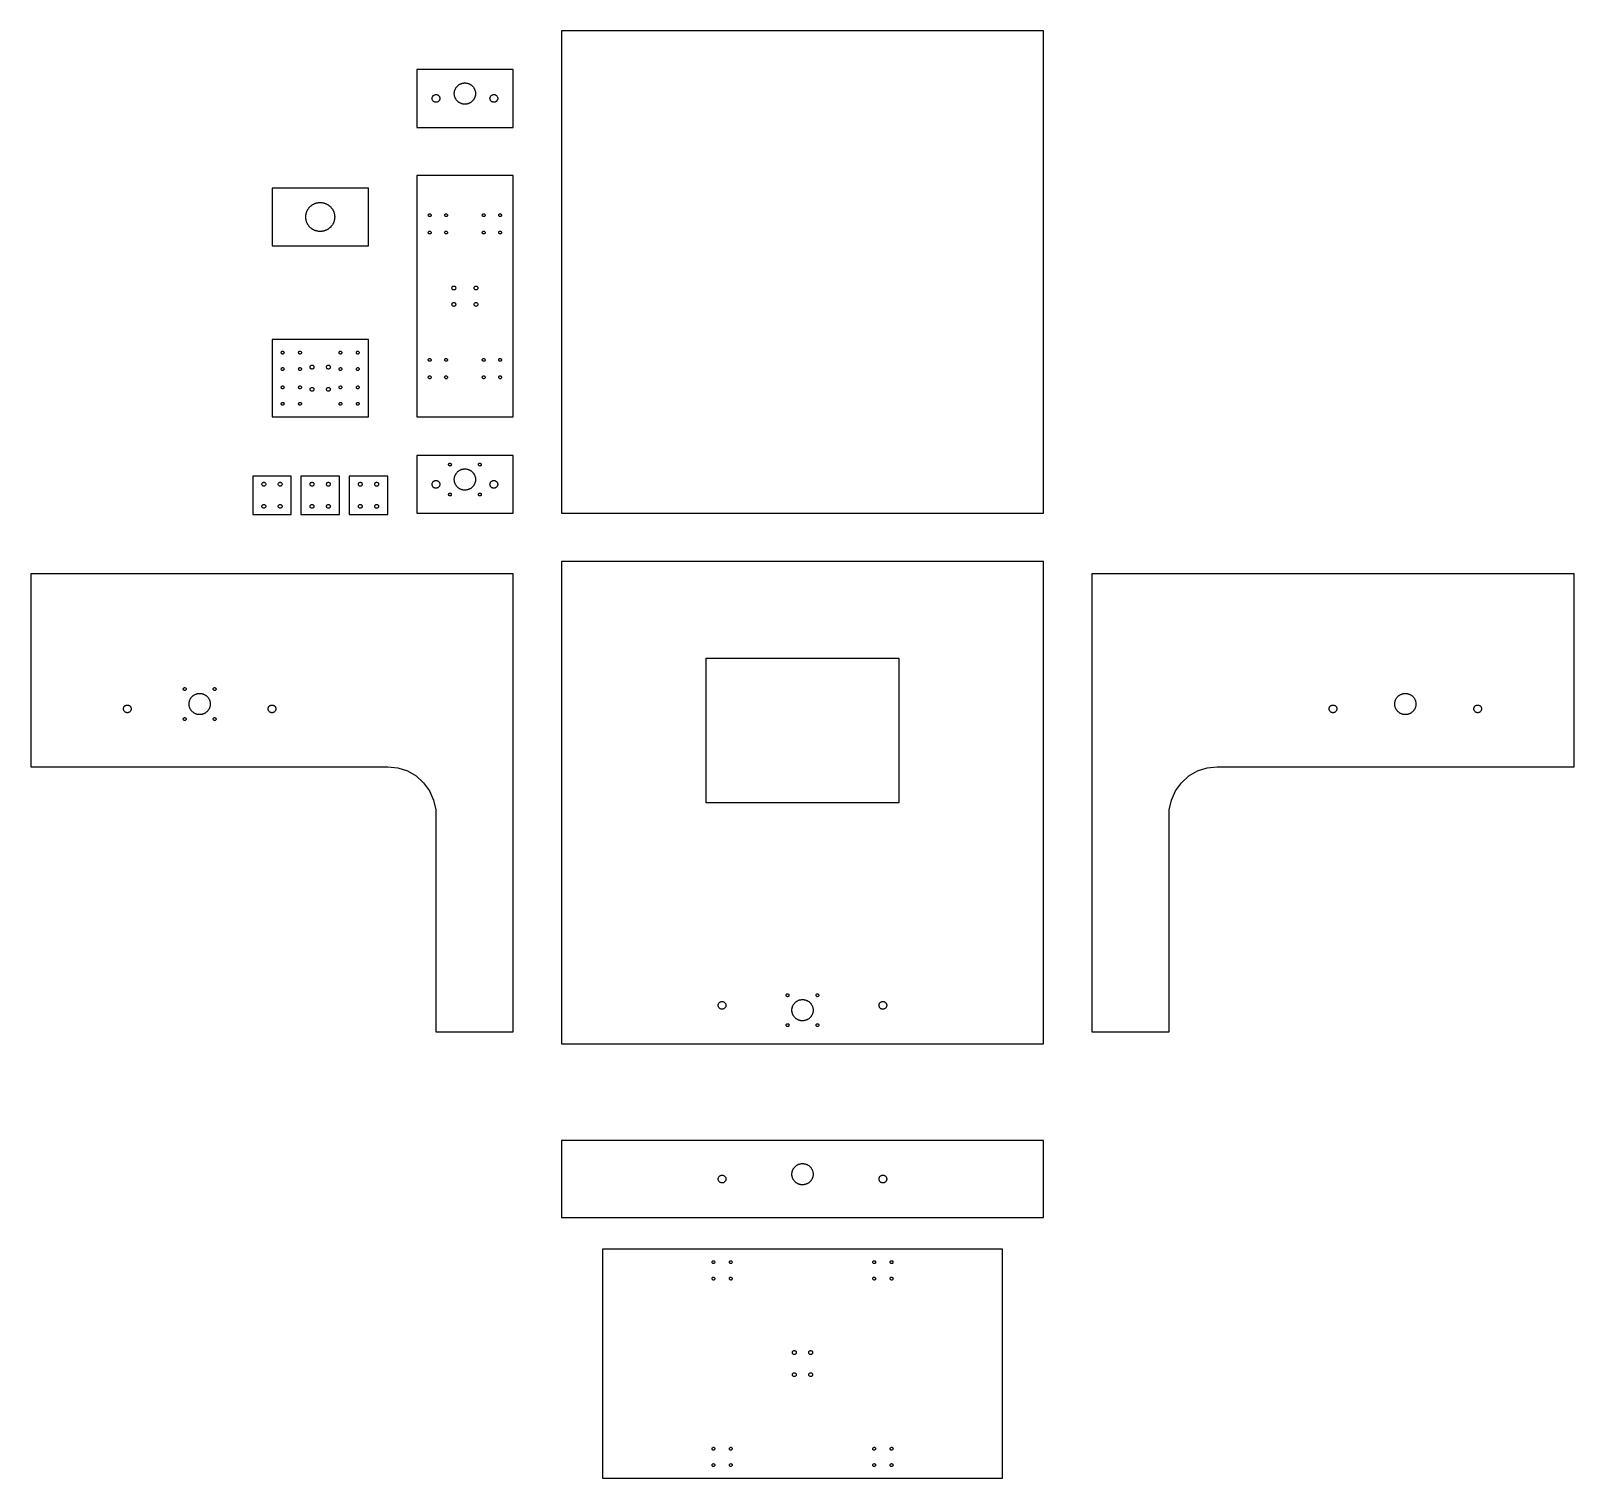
# Model space of a CAD drawing. Header units: metres. Extents: x -550 to 1050, y -400 to 1100.
import ezdxf

# ---------------------------------------------------------------- set-up
doc = ezdxf.new("R2010")
doc.units = ezdxf.units.M

msp = doc.modelspace()

# ---------------------------------------------------------------- linework, layer by layer
for p, q in [((500, 1100), (0, 1100)), ((0, 1100), (0, 600)), ((500, 600), (500, 1100)), ((-50, 1060), (-150, 1060)), ((-150, 1060), (-150, 1000)), ((-50, 1000), (-50, 1060)), ((-110.001, 1039.58), (-109.784, 1040.03)), ((-109.784, 1040.03), (-109.547, 1040.46)), ((-109.547, 1040.46), (-109.29, 1040.89)), ((-109.29, 1040.89), (-109.015, 1041.3)), ((-109.015, 1041.3), (-108.721, 1041.7)), ((-108.721, 1041.7), (-108.409, 1042.09)), ((-108.409, 1042.09), (-108.08, 1042.46)), ((-108.08, 1042.46), (-107.734, 1042.82)), ((-107.734, 1042.82), (-107.373, 1043.16)), ((-107.373, 1043.16), (-106.996, 1043.49)), ((-106.996, 1043.49), (-106.606, 1043.8)), ((-106.606, 1043.8), (-106.201, 1044.09)), ((-106.201, 1044.09), (-105.785, 1044.36)), ((-105.785, 1044.36), (-105.356, 1044.61)), ((-105.356, 1044.61), (-104.916, 1044.84)), ((-104.916, 1044.84), (-104.467, 1045.05)), ((-104.467, 1045.05), (-104.008, 1045.24)), ((-104.008, 1045.24), (-103.541, 1045.41)), ((-103.541, 1045.41), (-103.067, 1045.56)), ((-103.067, 1045.56), (-102.586, 1045.69)), ((-102.586, 1045.69), (-102.1, 1045.8)), ((-102.1, 1045.8), (-101.61, 1045.88)), ((-101.61, 1045.88), (-101.117, 1045.94)), ((-101.117, 1045.94), (-100.621, 1045.98)), ((-100.621, 1045.98), (-100.124, 1046)), ((-100.124, 1046), (-99.6272, 1045.99)), ((-99.6272, 1045.99), (-99.1308, 1045.97)), ((-99.1308, 1045.97), (-98.6361, 1045.92)), ((-98.6361, 1045.92), (-98.1443, 1045.84)), ((-98.1443, 1045.84), (-97.6563, 1045.75)), ((-97.6563, 1045.75), (-97.173, 1045.63)), ((-97.173, 1045.63), (-96.6955, 1045.49)), ((-96.6955, 1045.49), (-96.2248, 1045.33)), ((-96.2248, 1045.33), (-95.7618, 1045.15)), ((-95.7618, 1045.15), (-95.3074, 1044.95)), ((-95.3074, 1044.95), (-94.8627, 1044.73)), ((-94.8627, 1044.73), (-94.4284, 1044.48)), ((-94.4284, 1044.48), (-94.0055, 1044.22)), ((-94.0055, 1044.22), (-93.5948, 1043.94)), ((-93.5948, 1043.94), (-93.1973, 1043.64)), ((-93.1973, 1043.64), (-92.8136, 1043.33)), ((-92.8136, 1043.33), (-92.4446, 1042.99)), ((-92.4446, 1042.99), (-92.0911, 1042.65)), ((-92.0911, 1042.65), (-91.7537, 1042.28)), ((-91.7537, 1042.28), (-91.4332, 1041.9)), ((-91.4332, 1041.9), (-91.1301, 1041.51)), ((-91.1301, 1041.51), (-90.8452, 1041.1)), ((-90.8452, 1041.1), (-90.579, 1040.68)), ((-90.579, 1040.68), (-90.332, 1040.25)), ((-90.332, 1040.25), (-90.1048, 1039.8)), ((-133.992, 1030.25), (-133.932, 1030.73)), ((-133.992, 1029.75), (-133.992, 1030.25)), ((-133.932, 1029.27), (-133.992, 1029.75)), ((-133.932, 1030.73), (-133.812, 1031.21)), ((-133.812, 1028.79), (-133.932, 1029.27)), ((-133.812, 1031.21), (-133.634, 1031.67)), ((-133.634, 1028.33), (-133.812, 1028.79)), ((-133.634, 1031.67), (-133.401, 1032.11)), ((-133.401, 1027.89), (-133.634, 1028.33)), ((-133.401, 1032.11), (-133.116, 1032.51)), ((-133.116, 1027.49), (-133.401, 1027.89)), ((-133.116, 1032.51), (-132.785, 1032.87)), ((-132.785, 1027.13), (-133.116, 1027.49)), ((-132.785, 1032.87), (-132.411, 1033.19)), ((-132.411, 1026.81), (-132.785, 1027.13)), ((-132.411, 1033.19), (-132, 1033.46)), ((-132, 1026.54), (-132.411, 1026.81)), ((-132, 1033.46), (-131.559, 1033.68)), ((-131.559, 1026.32), (-132, 1026.54)), ((-131.559, 1033.68), (-131.095, 1033.85)), ((-131.095, 1026.15), (-131.559, 1026.32)), ((-131.095, 1033.85), (-130.614, 1033.95)), ((-130.614, 1026.05), (-131.095, 1026.15)), ((-130.614, 1033.95), (-130.123, 1034)), ((-130.123, 1026), (-130.614, 1026.05)), ((-130.123, 1034), (-129.631, 1033.98)), ((-129.631, 1026.02), (-130.123, 1026)), ((-129.631, 1033.98), (-129.144, 1033.91)), ((-129.144, 1026.09), (-129.631, 1026.02)), ((-129.144, 1033.91), (-128.671, 1033.77)), ((-128.671, 1026.23), (-129.144, 1026.09)), ((-128.671, 1033.77), (-128.217, 1033.58)), ((-128.217, 1026.42), (-128.671, 1026.23)), ((-128.217, 1033.58), (-127.791, 1033.33)), ((-127.791, 1026.67), (-128.217, 1026.42)), ((-127.791, 1033.33), (-127.398, 1033.04)), ((-127.398, 1026.96), (-127.791, 1026.67)), ((-127.398, 1033.04), (-127.044, 1032.69)), ((-127.044, 1027.31), (-127.398, 1026.96)), ((-127.044, 1032.69), (-126.735, 1032.31)), ((-126.735, 1027.69), (-127.044, 1027.31)), ((-126.735, 1032.31), (-126.476, 1031.89)), ((-126.476, 1028.11), (-126.735, 1027.69)), ((-126.476, 1031.89), (-126.27, 1031.44)), ((-126.27, 1028.56), (-126.476, 1028.11)), ((-126.27, 1031.44), (-126.121, 1030.98)), ((-126.121, 1029.02), (-126.27, 1028.56)), ((-126.121, 1030.98), (-126.03, 1030.49)), ((-126.03, 1029.51), (-126.121, 1029.02)), ((-126.03, 1030.49), (-126, 1030)), ((-126, 1030), (-126.03, 1029.51)), ((-110.997, 1035.25), (-110.975, 1035.75)), ((-110.997, 1034.75), (-110.997, 1035.25)), ((-110.975, 1034.25), (-110.997, 1034.75)), ((-110.975, 1035.75), (-110.93, 1036.24)), ((-110.93, 1033.76), (-110.975, 1034.25)), ((-110.93, 1036.24), (-110.863, 1036.73)), ((-110.863, 1033.27), (-110.93, 1033.76)), ((-110.863, 1036.73), (-110.773, 1037.22)), ((-110.773, 1032.78), (-110.863, 1033.27)), ((-110.773, 1037.22), (-110.662, 1037.71)), ((-110.662, 1032.29), (-110.773, 1032.78)), ((-110.662, 1037.71), (-110.529, 1038.19)), ((-110.529, 1031.81), (-110.662, 1032.29)), ((-110.529, 1038.19), (-110.374, 1038.66)), ((-110.374, 1031.34), (-110.529, 1031.81)), ((-110.374, 1038.66), (-110.198, 1039.12)), ((-110.198, 1030.88), (-110.374, 1031.34)), ((-110.198, 1039.12), (-110.001, 1039.58)), ((-110.001, 1030.42), (-110.198, 1030.88)), ((-109.784, 1029.97), (-110.001, 1030.42)), ((-109.547, 1029.54), (-109.784, 1029.97)), ((-109.29, 1029.11), (-109.547, 1029.54)), ((-109.015, 1028.7), (-109.29, 1029.11)), ((-108.721, 1028.3), (-109.015, 1028.7)), ((-108.409, 1027.91), (-108.721, 1028.3)), ((-108.08, 1027.54), (-108.409, 1027.91)), ((-107.734, 1027.18), (-108.08, 1027.54)), ((-107.373, 1026.84), (-107.734, 1027.18)), ((-106.996, 1026.51), (-107.373, 1026.84)), ((-106.606, 1026.2), (-106.996, 1026.51)), ((-106.201, 1025.91), (-106.606, 1026.2)), ((-105.785, 1025.64), (-106.201, 1025.91)), ((-105.356, 1025.39), (-105.785, 1025.64)), ((-104.916, 1025.16), (-105.356, 1025.39)), ((-104.467, 1024.95), (-104.916, 1025.16)), ((-104.008, 1024.76), (-104.467, 1024.95)), ((-103.541, 1024.59), (-104.008, 1024.76)), ((-103.067, 1024.44), (-103.541, 1024.59)), ((-102.586, 1024.31), (-103.067, 1024.44)), ((-102.1, 1024.2), (-102.586, 1024.31)), ((-101.61, 1024.12), (-102.1, 1024.2)), ((-101.117, 1024.06), (-101.61, 1024.12)), ((-100.621, 1024.02), (-101.117, 1024.06)), ((-100.124, 1024), (-100.621, 1024.02)), ((-99.6272, 1024.01), (-100.124, 1024)), ((-99.1308, 1024.03), (-99.6272, 1024.01)), ((-98.6361, 1024.08), (-99.1308, 1024.03)), ((-98.1443, 1024.16), (-98.6361, 1024.08)), ((-97.6563, 1024.25), (-98.1443, 1024.16)), ((-97.173, 1024.37), (-97.6563, 1024.25)), ((-96.6955, 1024.51), (-97.173, 1024.37)), ((-96.2248, 1024.67), (-96.6955, 1024.51)), ((-95.7618, 1024.85), (-96.2248, 1024.67)), ((-95.3074, 1025.05), (-95.7618, 1024.85)), ((-94.8627, 1025.27), (-95.3074, 1025.05)), ((-94.4284, 1025.52), (-94.8627, 1025.27)), ((-94.0055, 1025.78), (-94.4284, 1025.52)), ((-93.5948, 1026.06), (-94.0055, 1025.78)), ((-93.1973, 1026.36), (-93.5948, 1026.06)), ((-92.8136, 1026.67), (-93.1973, 1026.36)), ((-92.4446, 1027.01), (-92.8136, 1026.67)), ((-92.0911, 1027.35), (-92.4446, 1027.01)), ((-91.7537, 1027.72), (-92.0911, 1027.35)), ((-91.4332, 1028.1), (-91.7537, 1027.72)), ((-91.1301, 1028.49), (-91.4332, 1028.1)), ((-90.8452, 1028.9), (-91.1301, 1028.49)), ((-90.579, 1029.32), (-90.8452, 1028.9)), ((-90.332, 1029.75), (-90.579, 1029.32)), ((-90.1048, 1030.2), (-90.332, 1029.75)), ((-90.1048, 1039.8), (-89.8978, 1039.35)), ((-89.8978, 1030.65), (-90.1048, 1030.2)), ((-89.8978, 1039.35), (-89.7114, 1038.89)), ((-89.7114, 1031.11), (-89.8978, 1030.65)), ((-89.7114, 1038.89), (-89.5461, 1038.42)), ((-89.5461, 1031.58), (-89.7114, 1031.11)), ((-89.5461, 1038.42), (-89.4021, 1037.95)), ((-89.4021, 1032.05), (-89.5461, 1031.58)), ((-89.4021, 1037.95), (-89.2798, 1037.47)), ((-89.2798, 1032.53), (-89.4021, 1032.05)), ((-89.2798, 1037.47), (-89.1793, 1036.98)), ((-89.1793, 1033.02), (-89.2798, 1032.53)), ((-89.1793, 1036.98), (-89.101, 1036.49)), ((-89.101, 1033.51), (-89.1793, 1033.02)), ((-89.101, 1036.49), (-89.0449, 1035.99)), ((-89.0449, 1034.01), (-89.101, 1033.51)), ((-89.0449, 1035.99), (-89.0112, 1035.5)), ((-89.0112, 1034.5), (-89.0449, 1034.01)), ((-89.0112, 1035.5), (-89, 1035)), ((-89, 1035), (-89.0112, 1034.5)), ((-73.9924, 1030.25), (-73.9319, 1030.73)), ((-73.9924, 1029.75), (-73.9924, 1030.25)), ((-73.9319, 1029.27), (-73.9924, 1029.75)), ((-73.9319, 1030.73), (-73.8118, 1031.21)), ((-73.8118, 1028.79), (-73.9319, 1029.27)), ((-73.8118, 1031.21), (-73.6339, 1031.67)), ((-73.6339, 1028.33), (-73.8118, 1028.79)), ((-73.6339, 1031.67), (-73.4009, 1032.11)), ((-73.4009, 1027.89), (-73.6339, 1028.33)), ((-73.4009, 1032.11), (-73.1163, 1032.51)), ((-73.1163, 1027.49), (-73.4009, 1027.89)), ((-73.1163, 1032.51), (-72.7845, 1032.87)), ((-72.7845, 1027.13), (-73.1163, 1027.49)), ((-72.7845, 1032.87), (-72.4105, 1033.19)), ((-72.4105, 1026.81), (-72.7845, 1027.13)), ((-72.4105, 1033.19), (-72, 1033.46)), ((-72, 1026.54), (-72.4105, 1026.81)), ((-72, 1033.46), (-71.5591, 1033.68)), ((-71.5591, 1026.32), (-72, 1026.54)), ((-71.5591, 1033.68), (-71.0947, 1033.85)), ((-71.0947, 1026.15), (-71.5591, 1026.32)), ((-71.0947, 1033.85), (-70.6136, 1033.95)), ((-70.6136, 1026.05), (-71.0947, 1026.15)), ((-70.6136, 1033.95), (-70.1232, 1034)), ((-70.1232, 1026), (-70.6136, 1026.05)), ((-70.1232, 1034), (-69.6309, 1033.98)), ((-69.6309, 1026.02), (-70.1232, 1026)), ((-69.6309, 1033.98), (-69.1443, 1033.91)), ((-69.1443, 1026.09), (-69.6309, 1026.02)), ((-69.1443, 1033.91), (-68.6706, 1033.77)), ((-68.6706, 1026.23), (-69.1443, 1026.09)), ((-68.6706, 1033.77), (-68.217, 1033.58)), ((-68.217, 1026.42), (-68.6706, 1026.23)), ((-68.217, 1033.58), (-67.7905, 1033.33)), ((-67.7905, 1026.67), (-68.217, 1026.42)), ((-67.7905, 1033.33), (-67.3975, 1033.04)), ((-67.3975, 1026.96), (-67.7905, 1026.67)), ((-67.3975, 1033.04), (-67.044, 1032.69)), ((-67.044, 1027.31), (-67.3975, 1026.96)), ((-67.044, 1032.69), (-66.7352, 1032.31)), ((-66.7352, 1027.69), (-67.044, 1027.31)), ((-66.7352, 1032.31), (-66.476, 1031.89)), ((-66.476, 1028.11), (-66.7352, 1027.69)), ((-66.476, 1031.89), (-66.2701, 1031.44)), ((-66.2701, 1028.56), (-66.476, 1028.11)), ((-66.2701, 1031.44), (-66.1208, 1030.98)), ((-66.1208, 1029.02), (-66.2701, 1028.56)), ((-66.1208, 1030.98), (-66.0303, 1030.49)), ((-66.0303, 1029.51), (-66.1208, 1029.02)), ((-66.0303, 1030.49), (-66, 1030)), ((-66, 1030), (-66.0303, 1029.51)), ((-150, 1000), (-50, 1000)), ((-50, 950), (-150, 950)), ((-150, 950), (-150, 700)), ((-50, 700), (-50, 950)), ((-200, 937.1), (-300, 937.1)), ((-300, 937.1), (-300, 877.1)), ((-200, 877.1), (-200, 937.1)), ((-264.258, 911.759), (-264.095, 912.23)), ((-264.095, 912.23), (-263.917, 912.696)), ((-263.917, 912.696), (-263.723, 913.155)), ((-263.723, 913.155), (-263.515, 913.608)), ((-263.515, 913.608), (-263.291, 914.054)), ((-263.291, 914.054), (-263.052, 914.492)), ((-263.052, 914.492), (-262.799, 914.922)), ((-262.799, 914.922), (-262.532, 915.343)), ((-262.532, 915.343), (-262.251, 915.755)), ((-262.251, 915.755), (-261.957, 916.157)), ((-261.957, 916.157), (-261.649, 916.549)), ((-261.649, 916.549), (-261.329, 916.931)), ((-261.329, 916.931), (-260.996, 917.303)), ((-260.996, 917.303), (-260.651, 917.662)), ((-260.651, 917.662), (-260.294, 918.011)), ((-260.294, 918.011), (-259.925, 918.347)), ((-259.925, 918.347), (-259.546, 918.67)), ((-259.546, 918.67), (-259.156, 918.981)), ((-259.156, 918.981), (-258.756, 919.279)), ((-258.756, 919.279), (-258.346, 919.563)), ((-258.346, 919.563), (-257.928, 919.834)), ((-257.928, 919.834), (-257.5, 920.09)), ((-257.5, 920.09), (-257.064, 920.333)), ((-257.064, 920.333), (-256.62, 920.56)), ((-256.62, 920.56), (-256.169, 920.773)), ((-256.169, 920.773), (-255.711, 920.97)), ((-255.711, 920.97), (-255.247, 921.152)), ((-255.247, 921.152), (-254.777, 921.319)), ((-254.777, 921.319), (-254.302, 921.47)), ((-254.302, 921.47), (-253.822, 921.605)), ((-253.822, 921.605), (-253.338, 921.724)), ((-253.338, 921.724), (-252.85, 921.827)), ((-252.85, 921.827), (-252.359, 921.913)), ((-252.359, 921.913), (-251.865, 921.984)), ((-251.865, 921.984), (-251.369, 922.037)), ((-251.369, 922.037), (-250.872, 922.075)), ((-250.872, 922.075), (-250.374, 922.095)), ((-250.374, 922.095), (-249.875, 922.099)), ((-249.875, 922.099), (-249.377, 922.087)), ((-249.377, 922.087), (-248.879, 922.058)), ((-248.879, 922.058), (-248.382, 922.013)), ((-248.382, 922.013), (-247.888, 921.951)), ((-247.888, 921.951), (-247.395, 921.872)), ((-247.395, 921.872), (-246.906, 921.777)), ((-246.906, 921.777), (-246.42, 921.666)), ((-246.42, 921.666), (-245.937, 921.539)), ((-245.937, 921.539), (-245.46, 921.396)), ((-245.46, 921.396), (-244.987, 921.238)), ((-244.987, 921.238), (-244.52, 921.063)), ((-244.52, 921.063), (-244.059, 920.873)), ((-244.059, 920.873), (-243.604, 920.668)), ((-243.604, 920.668), (-243.157, 920.448)), ((-243.157, 920.448), (-242.717, 920.213)), ((-242.717, 920.213), (-242.285, 919.964)), ((-242.285, 919.964), (-241.862, 919.7)), ((-241.862, 919.7), (-241.447, 919.423)), ((-241.447, 919.423), (-241.043, 919.132)), ((-241.043, 919.132), (-240.648, 918.827)), ((-240.648, 918.827), (-240.263, 918.51)), ((-240.263, 918.51), (-239.889, 918.18)), ((-239.889, 918.18), (-239.526, 917.838)), ((-239.526, 917.838), (-239.175, 917.484)), ((-239.175, 917.484), (-238.836, 917.118)), ((-238.836, 917.118), (-238.509, 916.742)), ((-238.509, 916.742), (-238.195, 916.355)), ((-238.195, 916.355), (-237.894, 915.957)), ((-237.894, 915.957), (-237.606, 915.55)), ((-237.606, 915.55), (-237.332, 915.133)), ((-237.332, 915.133), (-237.072, 914.708)), ((-237.072, 914.708), (-236.827, 914.274)), ((-236.827, 914.274), (-236.596, 913.832)), ((-236.596, 913.832), (-236.379, 913.383)), ((-236.379, 913.383), (-236.178, 912.927)), ((-236.178, 912.927), (-235.992, 912.464)), ((-235.992, 912.464), (-235.821, 911.995)), ((-264.998, 907.349), (-264.981, 907.848)), ((-264.998, 906.851), (-264.998, 907.349)), ((-264.981, 906.352), (-264.998, 906.851)), ((-264.981, 907.848), (-264.948, 908.345)), ((-264.948, 905.855), (-264.981, 906.352)), ((-264.948, 908.345), (-264.899, 908.841)), ((-264.899, 905.359), (-264.948, 905.855)), ((-264.899, 908.841), (-264.832, 909.336)), ((-264.832, 904.864), (-264.899, 905.359)), ((-264.832, 909.336), (-264.75, 909.827)), ((-264.75, 904.373), (-264.832, 904.864)), ((-264.75, 909.827), (-264.651, 910.316)), ((-264.651, 903.884), (-264.75, 904.373)), ((-264.651, 910.316), (-264.536, 910.801)), ((-264.536, 903.399), (-264.651, 903.884)), ((-264.536, 910.801), (-264.405, 911.282)), ((-264.405, 902.918), (-264.536, 903.399)), ((-264.405, 911.282), (-264.258, 911.759)), ((-264.258, 902.441), (-264.405, 902.918)), ((-264.095, 901.97), (-264.258, 902.441)), ((-263.917, 901.504), (-264.095, 901.97)), ((-263.723, 901.045), (-263.917, 901.504)), ((-263.515, 900.592), (-263.723, 901.045)), ((-263.291, 900.146), (-263.515, 900.592)), ((-263.052, 899.708), (-263.291, 900.146)), ((-262.799, 899.278), (-263.052, 899.708)), ((-262.532, 898.857), (-262.799, 899.278)), ((-262.251, 898.445), (-262.532, 898.857)), ((-261.957, 898.043), (-262.251, 898.445)), ((-261.649, 897.651), (-261.957, 898.043)), ((-261.329, 897.269), (-261.649, 897.651)), ((-260.996, 896.897), (-261.329, 897.269)), ((-260.651, 896.538), (-260.996, 896.897)), ((-260.294, 896.189), (-260.651, 896.538)), ((-259.925, 895.853), (-260.294, 896.189)), ((-239.889, 896.02), (-240.263, 895.69)), ((-239.526, 896.362), (-239.889, 896.02)), ((-239.175, 896.716), (-239.526, 896.362)), ((-238.836, 897.082), (-239.175, 896.716)), ((-238.509, 897.458), (-238.836, 897.082)), ((-238.195, 897.845), (-238.509, 897.458)), ((-237.894, 898.243), (-238.195, 897.845)), ((-237.606, 898.65), (-237.894, 898.243)), ((-237.332, 899.067), (-237.606, 898.65)), ((-237.072, 899.492), (-237.332, 899.067)), ((-236.827, 899.926), (-237.072, 899.492)), ((-236.596, 900.368), (-236.827, 899.926)), ((-236.379, 900.817), (-236.596, 900.368)), ((-236.178, 901.273), (-236.379, 900.817)), ((-235.992, 901.736), (-236.178, 901.273)), ((-235.821, 902.205), (-235.992, 901.736)), ((-235.821, 911.995), (-235.666, 911.521)), ((-235.666, 902.679), (-235.821, 902.205)), ((-235.666, 911.521), (-235.527, 911.042)), ((-235.527, 903.158), (-235.666, 902.679)), ((-235.527, 911.042), (-235.404, 910.559)), ((-235.404, 903.641), (-235.527, 903.158)), ((-235.404, 910.559), (-235.297, 910.072)), ((-235.297, 904.128), (-235.404, 903.641)), ((-235.297, 910.072), (-235.207, 909.582)), ((-235.207, 904.618), (-235.297, 904.128)), ((-235.207, 909.582), (-235.132, 909.089)), ((-235.132, 905.111), (-235.207, 904.618)), ((-235.132, 909.089), (-235.075, 908.594)), ((-235.075, 905.607), (-235.132, 905.111)), ((-235.075, 908.594), (-235.033, 908.097)), ((-235.033, 906.103), (-235.075, 905.607)), ((-235.033, 908.097), (-235.008, 907.599)), ((-235.008, 906.601), (-235.033, 906.103)), ((-235.008, 907.599), (-235, 907.1)), ((-235, 907.1), (-235.008, 906.601)), ((-137.995, 908.876), (-137.954, 909.368)), ((-137.874, 908.397), (-137.995, 908.876)), ((-137.954, 909.368), (-137.756, 909.82)), ((-137.604, 907.984), (-137.874, 908.397)), ((-137.756, 909.82), (-137.421, 910.184)), ((-137.214, 907.681), (-137.604, 907.984)), ((-137.421, 910.184), (-136.987, 910.419)), ((-136.747, 907.52), (-137.214, 907.681)), ((-136.987, 910.419), (-136.5, 910.5)), ((-136.253, 907.52), (-136.747, 907.52)), ((-136.5, 910.5), (-136.013, 910.419)), ((-135.786, 907.681), (-136.253, 907.52)), ((-136.013, 910.419), (-135.579, 910.184)), ((-135.396, 907.984), (-135.786, 907.681)), ((-135.579, 910.184), (-135.244, 909.82)), ((-135.126, 908.397), (-135.396, 907.984)), ((-135.244, 909.82), (-135.046, 909.368)), ((-135.005, 908.876), (-135.126, 908.397)), ((-135.046, 909.368), (-135.005, 908.876)), ((-120.995, 908.876), (-120.954, 909.368)), ((-120.874, 908.397), (-120.995, 908.876)), ((-120.954, 909.368), (-120.756, 909.82)), ((-120.604, 907.984), (-120.874, 908.397)), ((-120.756, 909.82), (-120.421, 910.184)), ((-120.214, 907.681), (-120.604, 907.984)), ((-120.421, 910.184), (-119.987, 910.419)), ((-119.747, 907.52), (-120.214, 907.681)), ((-119.987, 910.419), (-119.5, 910.5)), ((-119.253, 907.52), (-119.747, 907.52)), ((-119.5, 910.5), (-119.013, 910.419)), ((-118.786, 907.681), (-119.253, 907.52)), ((-119.013, 910.419), (-118.579, 910.184)), ((-118.396, 907.984), (-118.786, 907.681)), ((-118.579, 910.184), (-118.244, 909.82)), ((-118.126, 908.397), (-118.396, 907.984)), ((-118.244, 909.82), (-118.046, 909.368)), ((-118.005, 908.876), (-118.126, 908.397)), ((-118.046, 909.368), (-118.005, 908.876)), ((-81.9949, 908.876), (-81.9541, 909.368)), ((-81.8737, 908.397), (-81.9949, 908.876)), ((-81.9541, 909.368), (-81.7558, 909.82)), ((-81.6036, 907.984), (-81.8737, 908.397)), ((-81.7558, 909.82), (-81.4213, 910.184)), ((-81.2139, 907.681), (-81.6036, 907.984)), ((-81.4213, 910.184), (-80.987, 910.419)), ((-80.7469, 907.52), (-81.2139, 907.681)), ((-80.987, 910.419), (-80.5, 910.5)), ((-80.2531, 907.52), (-80.7469, 907.52)), ((-80.5, 910.5), (-80.0129, 910.419)), ((-79.7861, 907.681), (-80.2531, 907.52)), ((-80.0129, 910.419), (-79.5787, 910.184)), ((-79.3964, 907.984), (-79.7861, 907.681)), ((-79.5787, 910.184), (-79.2442, 909.82)), ((-79.1263, 908.397), (-79.3964, 907.984)), ((-79.2442, 909.82), (-79.0459, 909.368)), ((-79.0051, 908.876), (-79.1263, 908.397)), ((-79.0459, 909.368), (-79.0051, 908.876)), ((-64.9949, 908.876), (-64.9541, 909.368)), ((-64.8737, 908.397), (-64.9949, 908.876)), ((-64.9541, 909.368), (-64.7558, 909.82)), ((-64.6036, 907.984), (-64.8737, 908.397)), ((-64.7558, 909.82), (-64.4213, 910.184)), ((-64.2139, 907.681), (-64.6036, 907.984)), ((-64.4213, 910.184), (-63.987, 910.419)), ((-63.7469, 907.52), (-64.2139, 907.681)), ((-63.987, 910.419), (-63.5, 910.5)), ((-63.2531, 907.52), (-63.7469, 907.52)), ((-63.5, 910.5), (-63.0129, 910.419)), ((-62.7861, 907.681), (-63.2531, 907.52)), ((-63.0129, 910.419), (-62.5787, 910.184)), ((-62.3964, 907.984), (-62.7861, 907.681)), ((-62.5787, 910.184), (-62.2442, 909.82)), ((-62.1263, 908.397), (-62.3964, 907.984)), ((-62.2442, 909.82), (-62.0459, 909.368)), ((-62.0051, 908.876), (-62.1263, 908.397)), ((-62.0459, 909.368), (-62.0051, 908.876)), ((-259.546, 895.53), (-259.925, 895.853)), ((-259.156, 895.219), (-259.546, 895.53)), ((-258.756, 894.921), (-259.156, 895.219)), ((-258.346, 894.637), (-258.756, 894.921)), ((-257.928, 894.366), (-258.346, 894.637)), ((-257.5, 894.11), (-257.928, 894.366)), ((-257.064, 893.867), (-257.5, 894.11)), ((-256.62, 893.64), (-257.064, 893.867)), ((-256.169, 893.427), (-256.62, 893.64)), ((-255.711, 893.23), (-256.169, 893.427)), ((-255.247, 893.048), (-255.711, 893.23)), ((-254.777, 892.881), (-255.247, 893.048)), ((-254.302, 892.73), (-254.777, 892.881)), ((-253.822, 892.595), (-254.302, 892.73)), ((-253.338, 892.476), (-253.822, 892.595)), ((-252.85, 892.373), (-253.338, 892.476)), ((-252.359, 892.287), (-252.85, 892.373)), ((-251.865, 892.216), (-252.359, 892.287)), ((-251.369, 892.163), (-251.865, 892.216)), ((-250.872, 892.125), (-251.369, 892.163)), ((-250.374, 892.105), (-250.872, 892.125)), ((-249.875, 892.101), (-250.374, 892.105)), ((-249.377, 892.113), (-249.875, 892.101)), ((-248.879, 892.142), (-249.377, 892.113)), ((-248.382, 892.187), (-248.879, 892.142)), ((-247.888, 892.249), (-248.382, 892.187)), ((-247.395, 892.328), (-247.888, 892.249)), ((-246.906, 892.423), (-247.395, 892.328)), ((-246.42, 892.534), (-246.906, 892.423)), ((-245.937, 892.661), (-246.42, 892.534)), ((-245.46, 892.804), (-245.937, 892.661)), ((-244.987, 892.962), (-245.46, 892.804)), ((-244.52, 893.137), (-244.987, 892.962)), ((-244.059, 893.327), (-244.52, 893.137)), ((-243.604, 893.532), (-244.059, 893.327)), ((-243.157, 893.752), (-243.604, 893.532)), ((-242.717, 893.987), (-243.157, 893.752)), ((-242.285, 894.236), (-242.717, 893.987)), ((-241.862, 894.5), (-242.285, 894.236)), ((-241.447, 894.777), (-241.862, 894.5)), ((-241.043, 895.068), (-241.447, 894.777)), ((-240.648, 895.373), (-241.043, 895.068)), ((-240.263, 895.69), (-240.648, 895.373)), ((-137.995, 890.876), (-137.954, 891.368)), ((-137.874, 890.397), (-137.995, 890.876)), ((-137.954, 891.368), (-137.756, 891.82)), ((-137.604, 889.984), (-137.874, 890.397)), ((-137.756, 891.82), (-137.421, 892.184)), ((-137.214, 889.681), (-137.604, 889.984)), ((-137.421, 892.184), (-136.987, 892.419)), ((-136.747, 889.52), (-137.214, 889.681)), ((-136.987, 892.419), (-136.5, 892.5)), ((-136.253, 889.52), (-136.747, 889.52)), ((-136.5, 892.5), (-136.013, 892.419)), ((-135.786, 889.681), (-136.253, 889.52)), ((-136.013, 892.419), (-135.579, 892.184)), ((-135.396, 889.984), (-135.786, 889.681)), ((-135.579, 892.184), (-135.244, 891.82)), ((-135.126, 890.397), (-135.396, 889.984)), ((-135.244, 891.82), (-135.046, 891.368)), ((-135.005, 890.876), (-135.126, 890.397)), ((-135.046, 891.368), (-135.005, 890.876)), ((-120.995, 890.876), (-120.954, 891.368)), ((-120.874, 890.397), (-120.995, 890.876)), ((-120.954, 891.368), (-120.756, 891.82)), ((-120.604, 889.984), (-120.874, 890.397)), ((-120.756, 891.82), (-120.421, 892.184)), ((-120.214, 889.681), (-120.604, 889.984)), ((-120.421, 892.184), (-119.987, 892.419)), ((-119.747, 889.52), (-120.214, 889.681)), ((-119.987, 892.419), (-119.5, 892.5)), ((-119.253, 889.52), (-119.747, 889.52)), ((-119.5, 892.5), (-119.013, 892.419)), ((-118.786, 889.681), (-119.253, 889.52)), ((-119.013, 892.419), (-118.579, 892.184)), ((-118.396, 889.984), (-118.786, 889.681)), ((-118.579, 892.184), (-118.244, 891.82)), ((-118.126, 890.397), (-118.396, 889.984)), ((-118.244, 891.82), (-118.046, 891.368)), ((-118.005, 890.876), (-118.126, 890.397)), ((-118.046, 891.368), (-118.005, 890.876)), ((-81.9949, 890.876), (-81.9541, 891.368)), ((-81.8737, 890.397), (-81.9949, 890.876)), ((-81.9541, 891.368), (-81.7558, 891.82)), ((-81.6036, 889.984), (-81.8737, 890.397)), ((-81.7558, 891.82), (-81.4213, 892.184)), ((-81.2139, 889.681), (-81.6036, 889.984)), ((-81.4213, 892.184), (-80.987, 892.419)), ((-80.7469, 889.52), (-81.2139, 889.681)), ((-80.987, 892.419), (-80.5, 892.5)), ((-80.2531, 889.52), (-80.7469, 889.52)), ((-80.5, 892.5), (-80.0129, 892.419)), ((-79.7861, 889.681), (-80.2531, 889.52)), ((-80.0129, 892.419), (-79.5787, 892.184)), ((-79.3964, 889.984), (-79.7861, 889.681)), ((-79.5787, 892.184), (-79.2442, 891.82)), ((-79.1263, 890.397), (-79.3964, 889.984)), ((-79.2442, 891.82), (-79.0459, 891.368)), ((-79.0051, 890.876), (-79.1263, 890.397)), ((-79.0459, 891.368), (-79.0051, 890.876)), ((-64.9949, 890.876), (-64.9541, 891.368)), ((-64.8737, 890.397), (-64.9949, 890.876)), ((-64.9541, 891.368), (-64.7558, 891.82)), ((-64.6036, 889.984), (-64.8737, 890.397)), ((-64.7558, 891.82), (-64.4213, 892.184)), ((-64.2139, 889.681), (-64.6036, 889.984)), ((-64.4213, 892.184), (-63.987, 892.419)), ((-63.7469, 889.52), (-64.2139, 889.681)), ((-63.987, 892.419), (-63.5, 892.5)), ((-63.2531, 889.52), (-63.7469, 889.52)), ((-63.5, 892.5), (-63.0129, 892.419)), ((-62.7861, 889.681), (-63.2531, 889.52)), ((-63.0129, 892.419), (-62.5787, 892.184)), ((-62.3964, 889.984), (-62.7861, 889.681)), ((-62.5787, 892.184), (-62.2442, 891.82)), ((-62.1263, 890.397), (-62.3964, 889.984)), ((-62.2442, 891.82), (-62.0459, 891.368)), ((-62.0051, 890.876), (-62.1263, 890.397)), ((-62.0459, 891.368), (-62.0051, 890.876)), ((-300, 877.1), (-200, 877.1)), ((-113.485, 833.741), (-113.37, 834.209)), ((-113.485, 833.259), (-113.485, 833.741)), ((-113.37, 832.791), (-113.485, 833.259)), ((-113.37, 834.209), (-113.146, 834.636)), ((-113.146, 832.364), (-113.37, 832.791)), ((-113.146, 834.636), (-112.826, 834.997)), ((-112.826, 832.003), (-113.146, 832.364)), ((-112.826, 834.997), (-112.429, 835.271)), ((-112.429, 831.729), (-112.826, 832.003)), ((-112.429, 835.271), (-111.979, 835.442)), ((-111.979, 835.442), (-111.5, 835.5)), ((-111.5, 835.5), (-111.021, 835.442)), ((-111.021, 835.442), (-110.571, 835.271)), ((-110.571, 835.271), (-110.174, 834.997)), ((-110.174, 832.003), (-110.571, 831.729)), ((-110.174, 834.997), (-109.854, 834.636)), ((-109.854, 832.364), (-110.174, 832.003)), ((-109.854, 834.636), (-109.63, 834.209)), ((-109.63, 832.791), (-109.854, 832.364)), ((-109.63, 834.209), (-109.515, 833.741)), ((-109.515, 833.259), (-109.63, 832.791)), ((-109.515, 833.741), (-109.515, 833.259)), ((-90.4854, 833.741), (-90.37, 834.209)), ((-90.4854, 833.259), (-90.4854, 833.741)), ((-90.37, 832.791), (-90.4854, 833.259)), ((-90.37, 834.209), (-90.146, 834.636)), ((-90.146, 832.364), (-90.37, 832.791)), ((-90.146, 834.636), (-89.8262, 834.997)), ((-89.8262, 832.003), (-90.146, 832.364)), ((-89.8262, 834.997), (-89.4294, 835.271)), ((-89.4294, 831.729), (-89.8262, 832.003)), ((-89.4294, 835.271), (-88.9786, 835.442)), ((-88.9786, 835.442), (-88.5, 835.5)), ((-88.5, 835.5), (-88.0214, 835.442)), ((-88.0214, 835.442), (-87.5706, 835.271)), ((-87.5706, 835.271), (-87.1738, 834.997)), ((-87.1738, 832.003), (-87.5706, 831.729)), ((-87.1738, 834.997), (-86.854, 834.636)), ((-86.854, 832.364), (-87.1738, 832.003)), ((-86.854, 834.636), (-86.63, 834.209)), ((-86.63, 832.791), (-86.854, 832.364)), ((-86.63, 834.209), (-86.5146, 833.741)), ((-86.5146, 833.259), (-86.63, 832.791)), ((-86.5146, 833.741), (-86.5146, 833.259)), ((-113.485, 816.741), (-113.37, 817.209)), ((-113.485, 816.259), (-113.485, 816.741)), ((-113.37, 815.791), (-113.485, 816.259)), ((-113.37, 817.209), (-113.146, 817.636)), ((-113.146, 817.636), (-112.826, 817.997)), ((-112.826, 817.997), (-112.429, 818.271)), ((-111.979, 831.558), (-112.429, 831.729)), ((-112.429, 818.271), (-111.979, 818.442)), ((-111.5, 831.5), (-111.979, 831.558)), ((-111.979, 818.442), (-111.5, 818.5)), ((-111.021, 831.558), (-111.5, 831.5)), ((-111.5, 818.5), (-111.021, 818.442)), ((-110.571, 831.729), (-111.021, 831.558)), ((-111.021, 818.442), (-110.571, 818.271)), ((-110.571, 818.271), (-110.174, 817.997)), ((-110.174, 817.997), (-109.854, 817.636)), ((-109.854, 817.636), (-109.63, 817.209)), ((-109.63, 817.209), (-109.515, 816.741)), ((-109.515, 816.259), (-109.63, 815.791)), ((-109.515, 816.741), (-109.515, 816.259)), ((-90.4854, 816.741), (-90.37, 817.209)), ((-90.4854, 816.259), (-90.4854, 816.741)), ((-90.37, 815.791), (-90.4854, 816.259)), ((-90.37, 817.209), (-90.146, 817.636)), ((-90.146, 817.636), (-89.8262, 817.997)), ((-89.8262, 817.997), (-89.4294, 818.271)), ((-88.9786, 831.558), (-89.4294, 831.729)), ((-89.4294, 818.271), (-88.9786, 818.442)), ((-88.5, 831.5), (-88.9786, 831.558)), ((-88.9786, 818.442), (-88.5, 818.5)), ((-88.0214, 831.558), (-88.5, 831.5)), ((-88.5, 818.5), (-88.0214, 818.442)), ((-87.5706, 831.729), (-88.0214, 831.558)), ((-88.0214, 818.442), (-87.5706, 818.271)), ((-87.5706, 818.271), (-87.1738, 817.997)), ((-87.1738, 817.997), (-86.854, 817.636)), ((-86.854, 817.636), (-86.63, 817.209)), ((-86.63, 817.209), (-86.5146, 816.741)), ((-86.5146, 816.259), (-86.63, 815.791)), ((-86.5146, 816.741), (-86.5146, 816.259)), ((-113.146, 815.364), (-113.37, 815.791)), ((-112.826, 815.003), (-113.146, 815.364)), ((-112.429, 814.729), (-112.826, 815.003)), ((-111.979, 814.558), (-112.429, 814.729)), ((-111.5, 814.5), (-111.979, 814.558)), ((-111.021, 814.558), (-111.5, 814.5)), ((-110.571, 814.729), (-111.021, 814.558)), ((-110.174, 815.003), (-110.571, 814.729)), ((-109.854, 815.364), (-110.174, 815.003)), ((-109.63, 815.791), (-109.854, 815.364)), ((-90.146, 815.364), (-90.37, 815.791)), ((-89.8262, 815.003), (-90.146, 815.364)), ((-89.4294, 814.729), (-89.8262, 815.003)), ((-88.9786, 814.558), (-89.4294, 814.729)), ((-88.5, 814.5), (-88.9786, 814.558)), ((-88.0214, 814.558), (-88.5, 814.5)), ((-87.5706, 814.729), (-88.0214, 814.558)), ((-87.1738, 815.003), (-87.5706, 814.729)), ((-86.854, 815.364), (-87.1738, 815.003)), ((-86.63, 815.791), (-86.854, 815.364)), ((-200, 780), (-300, 780)), ((-300, 780), (-300, 700)), ((-200, 700), (-200, 780)), ((-290.48, 766.747), (-290.319, 767.214)), ((-290.48, 766.253), (-290.48, 766.747)), ((-290.319, 765.786), (-290.48, 766.253)), ((-290.319, 767.214), (-290.016, 767.604)), ((-290.016, 765.396), (-290.319, 765.786)), ((-290.016, 767.604), (-289.603, 767.874)), ((-289.603, 765.126), (-290.016, 765.396)), ((-289.603, 767.874), (-289.124, 767.995)), ((-289.124, 765.005), (-289.603, 765.126)), ((-289.124, 767.995), (-288.632, 767.954)), ((-288.632, 765.046), (-289.124, 765.005)), ((-288.632, 767.954), (-288.18, 767.756)), ((-288.18, 765.244), (-288.632, 765.046)), ((-288.18, 767.756), (-287.816, 767.421)), ((-287.816, 765.579), (-288.18, 765.244)), ((-287.816, 767.421), (-287.581, 766.987)), ((-287.581, 766.013), (-287.816, 765.579)), ((-287.581, 766.987), (-287.5, 766.5)), ((-287.5, 766.5), (-287.581, 766.013)), ((-272.48, 766.747), (-272.319, 767.214)), ((-272.48, 766.253), (-272.48, 766.747)), ((-272.319, 765.786), (-272.48, 766.253)), ((-272.319, 767.214), (-272.016, 767.604)), ((-272.016, 765.396), (-272.319, 765.786)), ((-272.016, 767.604), (-271.603, 767.874)), ((-271.603, 765.126), (-272.016, 765.396)), ((-271.603, 767.874), (-271.124, 767.995)), ((-271.124, 765.005), (-271.603, 765.126)), ((-271.124, 767.995), (-270.632, 767.954)), ((-270.632, 765.046), (-271.124, 765.005)), ((-270.632, 767.954), (-270.18, 767.756)), ((-270.18, 765.244), (-270.632, 765.046)), ((-270.18, 767.756), (-269.816, 767.421)), ((-269.816, 765.579), (-270.18, 765.244)), ((-269.816, 767.421), (-269.581, 766.987)), ((-269.581, 766.013), (-269.816, 765.579)), ((-269.581, 766.987), (-269.5, 766.5)), ((-269.5, 766.5), (-269.581, 766.013)), ((-260.442, 751.979), (-260.271, 752.429)), ((-260.271, 752.429), (-259.997, 752.826)), ((-259.997, 752.826), (-259.636, 753.146)), ((-259.636, 753.146), (-259.209, 753.37)), ((-259.209, 753.37), (-258.741, 753.485)), ((-258.741, 753.485), (-258.259, 753.485)), ((-258.259, 753.485), (-257.791, 753.37)), ((-257.791, 753.37), (-257.364, 753.146)), ((-257.364, 753.146), (-257.003, 752.826)), ((-257.003, 752.826), (-256.729, 752.429)), ((-256.729, 752.429), (-256.558, 751.979)), ((-243.442, 751.979), (-243.271, 752.429)), ((-243.271, 752.429), (-242.997, 752.826)), ((-242.997, 752.826), (-242.636, 753.146)), ((-242.636, 753.146), (-242.209, 753.37)), ((-242.209, 753.37), (-241.741, 753.485)), ((-241.741, 753.485), (-241.259, 753.485)), ((-241.259, 753.485), (-240.791, 753.37)), ((-240.791, 753.37), (-240.364, 753.146)), ((-240.364, 753.146), (-240.003, 752.826)), ((-240.003, 752.826), (-239.729, 752.429)), ((-239.729, 752.429), (-239.558, 751.979)), ((-230.48, 766.747), (-230.319, 767.214)), ((-230.48, 766.253), (-230.48, 766.747)), ((-230.319, 765.786), (-230.48, 766.253)), ((-230.319, 767.214), (-230.016, 767.604)), ((-230.016, 765.396), (-230.319, 765.786)), ((-230.016, 767.604), (-229.603, 767.874)), ((-229.603, 765.126), (-230.016, 765.396)), ((-229.603, 767.874), (-229.124, 767.995)), ((-229.124, 765.005), (-229.603, 765.126)), ((-229.124, 767.995), (-228.632, 767.954)), ((-228.632, 765.046), (-229.124, 765.005)), ((-228.632, 767.954), (-228.18, 767.756)), ((-228.18, 765.244), (-228.632, 765.046)), ((-228.18, 767.756), (-227.816, 767.421)), ((-227.816, 765.579), (-228.18, 765.244)), ((-227.816, 767.421), (-227.581, 766.987)), ((-227.581, 766.013), (-227.816, 765.579)), ((-227.581, 766.987), (-227.5, 766.5)), ((-227.5, 766.5), (-227.581, 766.013)), ((-212.48, 766.747), (-212.319, 767.214)), ((-212.48, 766.253), (-212.48, 766.747)), ((-212.319, 765.786), (-212.48, 766.253)), ((-212.319, 767.214), (-212.016, 767.604)), ((-212.016, 765.396), (-212.319, 765.786)), ((-212.016, 767.604), (-211.603, 767.874)), ((-211.603, 765.126), (-212.016, 765.396)), ((-211.603, 767.874), (-211.124, 767.995)), ((-211.124, 765.005), (-211.603, 765.126)), ((-211.124, 767.995), (-210.632, 767.954)), ((-210.632, 765.046), (-211.124, 765.005)), ((-210.632, 767.954), (-210.18, 767.756)), ((-210.18, 765.244), (-210.632, 765.046)), ((-210.18, 767.756), (-209.816, 767.421)), ((-209.816, 765.579), (-210.18, 765.244)), ((-209.816, 767.421), (-209.581, 766.987)), ((-209.581, 766.013), (-209.816, 765.579)), ((-209.581, 766.987), (-209.5, 766.5)), ((-209.5, 766.5), (-209.581, 766.013)), ((-137.995, 758.876), (-137.954, 759.368)), ((-137.874, 758.397), (-137.995, 758.876)), ((-137.954, 759.368), (-137.756, 759.82)), ((-137.604, 757.984), (-137.874, 758.397)), ((-137.756, 759.82), (-137.421, 760.184)), ((-137.214, 757.681), (-137.604, 757.984)), ((-137.421, 760.184), (-136.987, 760.419)), ((-136.747, 757.52), (-137.214, 757.681)), ((-136.987, 760.419), (-136.5, 760.5)), ((-136.253, 757.52), (-136.747, 757.52)), ((-136.5, 760.5), (-136.013, 760.419)), ((-135.786, 757.681), (-136.253, 757.52)), ((-136.013, 760.419), (-135.579, 760.184)), ((-135.396, 757.984), (-135.786, 757.681)), ((-135.579, 760.184), (-135.244, 759.82)), ((-135.126, 758.397), (-135.396, 757.984)), ((-135.244, 759.82), (-135.046, 759.368)), ((-135.005, 758.876), (-135.126, 758.397)), ((-135.046, 759.368), (-135.005, 758.876)), ((-120.995, 758.876), (-120.954, 759.368)), ((-120.874, 758.397), (-120.995, 758.876)), ((-120.954, 759.368), (-120.756, 759.82)), ((-120.604, 757.984), (-120.874, 758.397)), ((-120.756, 759.82), (-120.421, 760.184)), ((-120.214, 757.681), (-120.604, 757.984)), ((-120.421, 760.184), (-119.987, 760.419)), ((-119.747, 757.52), (-120.214, 757.681)), ((-119.987, 760.419), (-119.5, 760.5)), ((-119.253, 757.52), (-119.747, 757.52)), ((-119.5, 760.5), (-119.013, 760.419)), ((-118.786, 757.681), (-119.253, 757.52)), ((-119.013, 760.419), (-118.579, 760.184)), ((-118.396, 757.984), (-118.786, 757.681)), ((-118.579, 760.184), (-118.244, 759.82)), ((-118.126, 758.397), (-118.396, 757.984)), ((-118.244, 759.82), (-118.046, 759.368)), ((-118.005, 758.876), (-118.126, 758.397)), ((-118.046, 759.368), (-118.005, 758.876)), ((-81.9949, 758.876), (-81.9541, 759.368)), ((-81.8737, 758.397), (-81.9949, 758.876)), ((-81.9541, 759.368), (-81.7558, 759.82)), ((-81.6036, 757.984), (-81.8737, 758.397)), ((-81.7558, 759.82), (-81.4213, 760.184)), ((-81.2139, 757.681), (-81.6036, 757.984)), ((-81.4213, 760.184), (-80.987, 760.419)), ((-80.7469, 757.52), (-81.2139, 757.681)), ((-80.987, 760.419), (-80.5, 760.5)), ((-80.2531, 757.52), (-80.7469, 757.52)), ((-80.5, 760.5), (-80.0129, 760.419)), ((-79.7861, 757.681), (-80.2531, 757.52)), ((-80.0129, 760.419), (-79.5787, 760.184)), ((-79.3964, 757.984), (-79.7861, 757.681)), ((-79.5787, 760.184), (-79.2442, 759.82)), ((-79.1263, 758.397), (-79.3964, 757.984)), ((-79.2442, 759.82), (-79.0459, 759.368)), ((-79.0051, 758.876), (-79.1263, 758.397)), ((-79.0459, 759.368), (-79.0051, 758.876)), ((-64.9949, 758.876), (-64.9541, 759.368)), ((-64.8737, 758.397), (-64.9949, 758.876)), ((-64.9541, 759.368), (-64.7558, 759.82)), ((-64.6036, 757.984), (-64.8737, 758.397)), ((-64.7558, 759.82), (-64.4213, 760.184)), ((-64.2139, 757.681), (-64.6036, 757.984)), ((-64.4213, 760.184), (-63.987, 760.419)), ((-63.7469, 757.52), (-64.2139, 757.681)), ((-63.987, 760.419), (-63.5, 760.5)), ((-63.2531, 757.52), (-63.7469, 757.52)), ((-63.5, 760.5), (-63.0129, 760.419)), ((-62.7861, 757.681), (-63.2531, 757.52)), ((-63.0129, 760.419), (-62.5787, 760.184)), ((-62.3964, 757.984), (-62.7861, 757.681)), ((-62.5787, 760.184), (-62.2442, 759.82)), ((-62.1263, 758.397), (-62.3964, 757.984)), ((-62.2442, 759.82), (-62.0459, 759.368)), ((-62.0051, 758.876), (-62.1263, 758.397)), ((-62.0459, 759.368), (-62.0051, 758.876)), ((-290.48, 749.747), (-290.319, 750.214)), ((-290.48, 749.253), (-290.48, 749.747)), ((-290.319, 748.786), (-290.48, 749.253)), ((-290.319, 750.214), (-290.016, 750.604)), ((-290.016, 748.396), (-290.319, 748.786)), ((-290.016, 750.604), (-289.603, 750.874)), ((-289.603, 748.126), (-290.016, 748.396)), ((-289.603, 750.874), (-289.124, 750.995)), ((-289.124, 748.005), (-289.603, 748.126)), ((-289.124, 750.995), (-288.632, 750.954)), ((-288.632, 748.046), (-289.124, 748.005)), ((-288.632, 750.954), (-288.18, 750.756)), ((-288.18, 748.244), (-288.632, 748.046)), ((-288.18, 750.756), (-287.816, 750.421)), ((-287.816, 748.579), (-288.18, 748.244)), ((-287.816, 750.421), (-287.581, 749.987)), ((-287.581, 749.013), (-287.816, 748.579)), ((-287.581, 749.987), (-287.5, 749.5)), ((-287.5, 749.5), (-287.581, 749.013)), ((-272.48, 749.747), (-272.319, 750.214)), ((-272.48, 749.253), (-272.48, 749.747)), ((-272.319, 748.786), (-272.48, 749.253)), ((-272.319, 750.214), (-272.016, 750.604)), ((-272.016, 748.396), (-272.319, 748.786)), ((-272.016, 750.604), (-271.603, 750.874)), ((-271.603, 748.126), (-272.016, 748.396)), ((-271.603, 750.874), (-271.124, 750.995)), ((-271.124, 748.005), (-271.603, 748.126)), ((-271.124, 750.995), (-270.632, 750.954)), ((-270.632, 748.046), (-271.124, 748.005)), ((-270.632, 750.954), (-270.18, 750.756)), ((-270.18, 748.244), (-270.632, 748.046)), ((-270.18, 750.756), (-269.816, 750.421)), ((-269.816, 748.579), (-270.18, 748.244)), ((-269.816, 750.421), (-269.581, 749.987)), ((-269.581, 749.013), (-269.816, 748.579)), ((-269.581, 749.987), (-269.5, 749.5)), ((-269.5, 749.5), (-269.581, 749.013)), ((-260.5, 751.5), (-260.442, 751.979)), ((-260.442, 751.021), (-260.5, 751.5)), ((-260.271, 750.571), (-260.442, 751.021)), ((-259.997, 750.174), (-260.271, 750.571)), ((-259.636, 749.854), (-259.997, 750.174)), ((-259.209, 749.63), (-259.636, 749.854)), ((-258.741, 749.515), (-259.209, 749.63)), ((-258.259, 749.515), (-258.741, 749.515)), ((-257.791, 749.63), (-258.259, 749.515)), ((-257.364, 749.854), (-257.791, 749.63)), ((-257.003, 750.174), (-257.364, 749.854)), ((-256.729, 750.571), (-257.003, 750.174)), ((-256.558, 751.021), (-256.729, 750.571)), ((-256.558, 751.979), (-256.5, 751.5)), ((-256.5, 751.5), (-256.558, 751.021)), ((-243.5, 751.5), (-243.442, 751.979)), ((-243.442, 751.021), (-243.5, 751.5)), ((-243.271, 750.571), (-243.442, 751.021)), ((-242.997, 750.174), (-243.271, 750.571)), ((-242.636, 749.854), (-242.997, 750.174)), ((-242.209, 749.63), (-242.636, 749.854)), ((-241.741, 749.515), (-242.209, 749.63)), ((-241.259, 749.515), (-241.741, 749.515)), ((-240.791, 749.63), (-241.259, 749.515)), ((-240.364, 749.854), (-240.791, 749.63)), ((-240.003, 750.174), (-240.364, 749.854)), ((-239.729, 750.571), (-240.003, 750.174)), ((-239.558, 751.021), (-239.729, 750.571)), ((-239.558, 751.979), (-239.5, 751.5)), ((-239.5, 751.5), (-239.558, 751.021)), ((-230.48, 749.747), (-230.319, 750.214)), ((-230.48, 749.253), (-230.48, 749.747)), ((-230.319, 748.786), (-230.48, 749.253)), ((-230.319, 750.214), (-230.016, 750.604)), ((-230.016, 748.396), (-230.319, 748.786)), ((-230.016, 750.604), (-229.603, 750.874)), ((-229.603, 748.126), (-230.016, 748.396)), ((-229.603, 750.874), (-229.124, 750.995)), ((-229.124, 748.005), (-229.603, 748.126)), ((-229.124, 750.995), (-228.632, 750.954)), ((-228.632, 748.046), (-229.124, 748.005)), ((-228.632, 750.954), (-228.18, 750.756)), ((-228.18, 748.244), (-228.632, 748.046)), ((-228.18, 750.756), (-227.816, 750.421)), ((-227.816, 748.579), (-228.18, 748.244)), ((-227.816, 750.421), (-227.581, 749.987)), ((-227.581, 749.013), (-227.816, 748.579)), ((-227.581, 749.987), (-227.5, 749.5)), ((-227.5, 749.5), (-227.581, 749.013)), ((-212.48, 749.747), (-212.319, 750.214)), ((-212.48, 749.253), (-212.48, 749.747)), ((-212.319, 748.786), (-212.48, 749.253)), ((-212.319, 750.214), (-212.016, 750.604)), ((-212.016, 748.396), (-212.319, 748.786)), ((-212.016, 750.604), (-211.603, 750.874)), ((-211.603, 748.126), (-212.016, 748.396)), ((-211.603, 750.874), (-211.124, 750.995)), ((-211.124, 748.005), (-211.603, 748.126)), ((-211.124, 750.995), (-210.632, 750.954)), ((-210.632, 748.046), (-211.124, 748.005)), ((-210.632, 750.954), (-210.18, 750.756)), ((-210.18, 748.244), (-210.632, 748.046)), ((-210.18, 750.756), (-209.816, 750.421)), ((-209.816, 748.579), (-210.18, 748.244)), ((-209.816, 750.421), (-209.581, 749.987)), ((-209.581, 749.013), (-209.816, 748.579)), ((-209.581, 749.987), (-209.5, 749.5)), ((-209.5, 749.5), (-209.581, 749.013)), ((-137.995, 740.876), (-137.954, 741.368)), ((-137.874, 740.397), (-137.995, 740.876)), ((-137.954, 741.368), (-137.756, 741.82)), ((-137.604, 739.984), (-137.874, 740.397)), ((-137.756, 741.82), (-137.421, 742.184)), ((-137.214, 739.681), (-137.604, 739.984)), ((-137.421, 742.184), (-136.987, 742.419)), ((-136.747, 739.52), (-137.214, 739.681)), ((-136.987, 742.419), (-136.5, 742.5)), ((-136.253, 739.52), (-136.747, 739.52)), ((-136.5, 742.5), (-136.013, 742.419)), ((-135.786, 739.681), (-136.253, 739.52)), ((-136.013, 742.419), (-135.579, 742.184)), ((-135.396, 739.984), (-135.786, 739.681)), ((-135.579, 742.184), (-135.244, 741.82)), ((-135.126, 740.397), (-135.396, 739.984)), ((-135.244, 741.82), (-135.046, 741.368)), ((-135.005, 740.876), (-135.126, 740.397)), ((-135.046, 741.368), (-135.005, 740.876)), ((-120.995, 740.876), (-120.954, 741.368)), ((-120.874, 740.397), (-120.995, 740.876)), ((-120.954, 741.368), (-120.756, 741.82)), ((-120.604, 739.984), (-120.874, 740.397)), ((-120.756, 741.82), (-120.421, 742.184)), ((-120.214, 739.681), (-120.604, 739.984)), ((-120.421, 742.184), (-119.987, 742.419)), ((-119.747, 739.52), (-120.214, 739.681)), ((-119.987, 742.419), (-119.5, 742.5)), ((-119.253, 739.52), (-119.747, 739.52)), ((-119.5, 742.5), (-119.013, 742.419)), ((-118.786, 739.681), (-119.253, 739.52)), ((-119.013, 742.419), (-118.579, 742.184)), ((-118.396, 739.984), (-118.786, 739.681)), ((-118.579, 742.184), (-118.244, 741.82)), ((-118.126, 740.397), (-118.396, 739.984)), ((-118.244, 741.82), (-118.046, 741.368)), ((-118.005, 740.876), (-118.126, 740.397)), ((-118.046, 741.368), (-118.005, 740.876)), ((-81.9949, 740.876), (-81.9541, 741.368)), ((-81.8737, 740.397), (-81.9949, 740.876)), ((-81.9541, 741.368), (-81.7558, 741.82)), ((-81.6036, 739.984), (-81.8737, 740.397)), ((-81.7558, 741.82), (-81.4213, 742.184)), ((-81.2139, 739.681), (-81.6036, 739.984)), ((-81.4213, 742.184), (-80.987, 742.419)), ((-80.7469, 739.52), (-81.2139, 739.681)), ((-80.987, 742.419), (-80.5, 742.5)), ((-80.2531, 739.52), (-80.7469, 739.52)), ((-80.5, 742.5), (-80.0129, 742.419)), ((-79.7861, 739.681), (-80.2531, 739.52)), ((-80.0129, 742.419), (-79.5787, 742.184)), ((-79.3964, 739.984), (-79.7861, 739.681)), ((-79.5787, 742.184), (-79.2442, 741.82)), ((-79.1263, 740.397), (-79.3964, 739.984)), ((-79.2442, 741.82), (-79.0459, 741.368)), ((-79.0051, 740.876), (-79.1263, 740.397)), ((-79.0459, 741.368), (-79.0051, 740.876)), ((-64.9949, 740.876), (-64.9541, 741.368)), ((-64.8737, 740.397), (-64.9949, 740.876)), ((-64.9541, 741.368), (-64.7558, 741.82)), ((-64.6036, 739.984), (-64.8737, 740.397)), ((-64.7558, 741.82), (-64.4213, 742.184)), ((-64.2139, 739.681), (-64.6036, 739.984)), ((-64.4213, 742.184), (-63.987, 742.419)), ((-63.7469, 739.52), (-64.2139, 739.681)), ((-63.987, 742.419), (-63.5, 742.5)), ((-63.2531, 739.52), (-63.7469, 739.52)), ((-63.5, 742.5), (-63.0129, 742.419)), ((-62.7861, 739.681), (-63.2531, 739.52)), ((-63.0129, 742.419), (-62.5787, 742.184)), ((-62.3964, 739.984), (-62.7861, 739.681)), ((-62.5787, 742.184), (-62.2442, 741.82)), ((-62.1263, 740.397), (-62.3964, 739.984)), ((-62.2442, 741.82), (-62.0459, 741.368)), ((-62.0051, 740.876), (-62.1263, 740.397)), ((-62.0459, 741.368), (-62.0051, 740.876)), ((-290.48, 730.747), (-290.319, 731.214)), ((-290.48, 730.253), (-290.48, 730.747)), ((-290.319, 729.786), (-290.48, 730.253)), ((-290.319, 731.214), (-290.016, 731.604)), ((-290.016, 729.396), (-290.319, 729.786)), ((-290.016, 731.604), (-289.603, 731.874)), ((-289.603, 729.126), (-290.016, 729.396)), ((-289.603, 731.874), (-289.124, 731.995)), ((-289.124, 729.005), (-289.603, 729.126)), ((-289.124, 731.995), (-288.632, 731.954)), ((-288.632, 729.046), (-289.124, 729.005)), ((-288.632, 731.954), (-288.18, 731.756)), ((-288.18, 729.244), (-288.632, 729.046)), ((-288.18, 731.756), (-287.816, 731.421)), ((-287.816, 729.579), (-288.18, 729.244)), ((-287.816, 731.421), (-287.581, 730.987)), ((-287.581, 730.013), (-287.816, 729.579)), ((-287.581, 730.987), (-287.5, 730.5)), ((-287.5, 730.5), (-287.581, 730.013)), ((-272.48, 730.747), (-272.319, 731.214)), ((-272.48, 730.253), (-272.48, 730.747)), ((-272.319, 729.786), (-272.48, 730.253)), ((-272.319, 731.214), (-272.016, 731.604)), ((-272.016, 729.396), (-272.319, 729.786)), ((-272.016, 731.604), (-271.603, 731.874)), ((-271.603, 729.126), (-272.016, 729.396)), ((-271.603, 731.874), (-271.124, 731.995)), ((-271.124, 729.005), (-271.603, 729.126)), ((-271.124, 731.995), (-270.632, 731.954)), ((-270.632, 729.046), (-271.124, 729.005)), ((-270.632, 731.954), (-270.18, 731.756)), ((-270.18, 729.244), (-270.632, 729.046)), ((-270.18, 731.756), (-269.816, 731.421)), ((-269.816, 729.579), (-270.18, 729.244)), ((-269.816, 731.421), (-269.581, 730.987)), ((-269.581, 730.013), (-269.816, 729.579)), ((-269.581, 730.987), (-269.5, 730.5)), ((-269.5, 730.5), (-269.581, 730.013)), ((-260.5, 728.5), (-260.442, 728.979)), ((-260.442, 728.021), (-260.5, 728.5)), ((-260.442, 728.979), (-260.271, 729.429)), ((-260.271, 727.571), (-260.442, 728.021)), ((-260.271, 729.429), (-259.997, 729.826)), ((-259.997, 727.174), (-260.271, 727.571)), ((-259.997, 729.826), (-259.636, 730.146)), ((-259.636, 726.854), (-259.997, 727.174)), ((-259.636, 730.146), (-259.209, 730.37)), ((-259.209, 726.63), (-259.636, 726.854)), ((-259.209, 730.37), (-258.741, 730.485)), ((-258.741, 726.515), (-259.209, 726.63)), ((-258.741, 730.485), (-258.259, 730.485)), ((-258.259, 726.515), (-258.741, 726.515)), ((-258.259, 730.485), (-257.791, 730.37)), ((-257.791, 726.63), (-258.259, 726.515)), ((-257.791, 730.37), (-257.364, 730.146)), ((-257.364, 726.854), (-257.791, 726.63)), ((-257.364, 730.146), (-257.003, 729.826)), ((-257.003, 727.174), (-257.364, 726.854)), ((-257.003, 729.826), (-256.729, 729.429)), ((-256.729, 727.571), (-257.003, 727.174)), ((-256.729, 729.429), (-256.558, 728.979)), ((-256.558, 728.021), (-256.729, 727.571)), ((-256.558, 728.979), (-256.5, 728.5)), ((-256.5, 728.5), (-256.558, 728.021)), ((-243.5, 728.5), (-243.442, 728.979)), ((-243.442, 728.021), (-243.5, 728.5)), ((-243.442, 728.979), (-243.271, 729.429)), ((-243.271, 727.571), (-243.442, 728.021)), ((-243.271, 729.429), (-242.997, 729.826)), ((-242.997, 727.174), (-243.271, 727.571)), ((-242.997, 729.826), (-242.636, 730.146)), ((-242.636, 726.854), (-242.997, 727.174)), ((-242.636, 730.146), (-242.209, 730.37)), ((-242.209, 726.63), (-242.636, 726.854)), ((-242.209, 730.37), (-241.741, 730.485)), ((-241.741, 726.515), (-242.209, 726.63)), ((-241.741, 730.485), (-241.259, 730.485)), ((-241.259, 726.515), (-241.741, 726.515)), ((-241.259, 730.485), (-240.791, 730.37)), ((-240.791, 726.63), (-241.259, 726.515)), ((-240.791, 730.37), (-240.364, 730.146)), ((-240.364, 726.854), (-240.791, 726.63)), ((-240.364, 730.146), (-240.003, 729.826)), ((-240.003, 727.174), (-240.364, 726.854)), ((-240.003, 729.826), (-239.729, 729.429)), ((-239.729, 727.571), (-240.003, 727.174)), ((-239.729, 729.429), (-239.558, 728.979)), ((-239.558, 728.021), (-239.729, 727.571)), ((-239.558, 728.979), (-239.5, 728.5)), ((-239.5, 728.5), (-239.558, 728.021)), ((-230.48, 730.747), (-230.319, 731.214)), ((-230.48, 730.253), (-230.48, 730.747)), ((-230.319, 729.786), (-230.48, 730.253)), ((-230.319, 731.214), (-230.016, 731.604)), ((-230.016, 729.396), (-230.319, 729.786)), ((-230.016, 731.604), (-229.603, 731.874)), ((-229.603, 729.126), (-230.016, 729.396)), ((-229.603, 731.874), (-229.124, 731.995)), ((-229.124, 729.005), (-229.603, 729.126)), ((-229.124, 731.995), (-228.632, 731.954)), ((-228.632, 729.046), (-229.124, 729.005)), ((-228.632, 731.954), (-228.18, 731.756)), ((-228.18, 729.244), (-228.632, 729.046)), ((-228.18, 731.756), (-227.816, 731.421)), ((-227.816, 729.579), (-228.18, 729.244)), ((-227.816, 731.421), (-227.581, 730.987)), ((-227.581, 730.013), (-227.816, 729.579)), ((-227.581, 730.987), (-227.5, 730.5)), ((-227.5, 730.5), (-227.581, 730.013)), ((-212.48, 730.747), (-212.319, 731.214)), ((-212.48, 730.253), (-212.48, 730.747)), ((-212.319, 729.786), (-212.48, 730.253)), ((-212.319, 731.214), (-212.016, 731.604)), ((-212.016, 729.396), (-212.319, 729.786)), ((-212.016, 731.604), (-211.603, 731.874)), ((-211.603, 729.126), (-212.016, 729.396)), ((-211.603, 731.874), (-211.124, 731.995)), ((-211.124, 729.005), (-211.603, 729.126)), ((-211.124, 731.995), (-210.632, 731.954)), ((-210.632, 729.046), (-211.124, 729.005)), ((-210.632, 731.954), (-210.18, 731.756)), ((-210.18, 729.244), (-210.632, 729.046)), ((-210.18, 731.756), (-209.816, 731.421)), ((-209.816, 729.579), (-210.18, 729.244)), ((-209.816, 731.421), (-209.581, 730.987)), ((-209.581, 730.013), (-209.816, 729.579)), ((-209.581, 730.987), (-209.5, 730.5)), ((-209.5, 730.5), (-209.581, 730.013)), ((-290.48, 713.747), (-290.319, 714.214)), ((-290.48, 713.253), (-290.48, 713.747)), ((-290.319, 712.786), (-290.48, 713.253)), ((-290.319, 714.214), (-290.016, 714.604)), ((-290.016, 712.396), (-290.319, 712.786)), ((-290.016, 714.604), (-289.603, 714.874)), ((-289.603, 712.126), (-290.016, 712.396)), ((-289.603, 714.874), (-289.124, 714.995)), ((-289.124, 712.005), (-289.603, 712.126)), ((-289.124, 714.995), (-288.632, 714.954)), ((-288.632, 712.046), (-289.124, 712.005)), ((-288.632, 714.954), (-288.18, 714.756)), ((-288.18, 712.244), (-288.632, 712.046)), ((-288.18, 714.756), (-287.816, 714.421)), ((-287.816, 712.579), (-288.18, 712.244)), ((-287.816, 714.421), (-287.581, 713.987)), ((-287.581, 713.013), (-287.816, 712.579)), ((-287.581, 713.987), (-287.5, 713.5)), ((-287.5, 713.5), (-287.581, 713.013)), ((-272.48, 713.747), (-272.319, 714.214)), ((-272.48, 713.253), (-272.48, 713.747)), ((-272.319, 712.786), (-272.48, 713.253)), ((-272.319, 714.214), (-272.016, 714.604)), ((-272.016, 712.396), (-272.319, 712.786)), ((-272.016, 714.604), (-271.603, 714.874)), ((-271.603, 712.126), (-272.016, 712.396)), ((-271.603, 714.874), (-271.124, 714.995)), ((-271.124, 712.005), (-271.603, 712.126)), ((-271.124, 714.995), (-270.632, 714.954)), ((-270.632, 712.046), (-271.124, 712.005)), ((-270.632, 714.954), (-270.18, 714.756)), ((-270.18, 712.244), (-270.632, 712.046)), ((-270.18, 714.756), (-269.816, 714.421)), ((-269.816, 712.579), (-270.18, 712.244)), ((-269.816, 714.421), (-269.581, 713.987)), ((-269.581, 713.013), (-269.816, 712.579)), ((-269.581, 713.987), (-269.5, 713.5)), ((-269.5, 713.5), (-269.581, 713.013)), ((-230.48, 713.747), (-230.319, 714.214)), ((-230.48, 713.253), (-230.48, 713.747)), ((-230.319, 712.786), (-230.48, 713.253)), ((-230.319, 714.214), (-230.016, 714.604)), ((-230.016, 712.396), (-230.319, 712.786)), ((-230.016, 714.604), (-229.603, 714.874)), ((-229.603, 712.126), (-230.016, 712.396)), ((-229.603, 714.874), (-229.124, 714.995)), ((-229.124, 712.005), (-229.603, 712.126)), ((-229.124, 714.995), (-228.632, 714.954)), ((-228.632, 712.046), (-229.124, 712.005)), ((-228.632, 714.954), (-228.18, 714.756)), ((-228.18, 712.244), (-228.632, 712.046)), ((-228.18, 714.756), (-227.816, 714.421)), ((-227.816, 712.579), (-228.18, 712.244)), ((-227.816, 714.421), (-227.581, 713.987)), ((-227.581, 713.013), (-227.816, 712.579)), ((-227.581, 713.987), (-227.5, 713.5)), ((-227.5, 713.5), (-227.581, 713.013)), ((-212.48, 713.747), (-212.319, 714.214)), ((-212.48, 713.253), (-212.48, 713.747)), ((-212.319, 712.786), (-212.48, 713.253)), ((-212.319, 714.214), (-212.016, 714.604)), ((-212.016, 712.396), (-212.319, 712.786)), ((-212.016, 714.604), (-211.603, 714.874)), ((-211.603, 712.126), (-212.016, 712.396)), ((-211.603, 714.874), (-211.124, 714.995)), ((-211.124, 712.005), (-211.603, 712.126)), ((-211.124, 714.995), (-210.632, 714.954)), ((-210.632, 712.046), (-211.124, 712.005)), ((-210.632, 714.954), (-210.18, 714.756)), ((-210.18, 712.244), (-210.632, 712.046)), ((-210.18, 714.756), (-209.816, 714.421)), ((-209.816, 712.579), (-210.18, 712.244)), ((-209.816, 714.421), (-209.581, 713.987)), ((-209.581, 713.013), (-209.816, 712.579)), ((-209.581, 713.987), (-209.5, 713.5)), ((-209.5, 713.5), (-209.581, 713.013)), ((-300, 700), (-200, 700)), ((-150, 700), (-50, 700)), ((-50, 660), (-150, 660)), ((-150, 660), (-150, 600)), ((-50, 600), (-50, 660)), ((-116.98, 650.747), (-116.819, 651.214)), ((-116.98, 650.253), (-116.98, 650.747)), ((-116.819, 649.786), (-116.98, 650.253)), ((-116.819, 651.214), (-116.516, 651.604)), ((-116.516, 649.396), (-116.819, 649.786)), ((-116.516, 651.604), (-116.103, 651.874)), ((-116.103, 649.126), (-116.516, 649.396)), ((-116.103, 651.874), (-115.624, 651.995)), ((-115.624, 649.005), (-116.103, 649.126)), ((-115.624, 651.995), (-115.132, 651.954)), ((-115.132, 649.046), (-115.624, 649.005)), ((-115.132, 651.954), (-114.68, 651.756)), ((-114.68, 649.244), (-115.132, 649.046)), ((-114.68, 651.756), (-114.316, 651.421)), ((-114.316, 649.579), (-114.68, 649.244)), ((-114.316, 651.421), (-114.081, 650.987)), ((-114.081, 650.013), (-114.316, 649.579)), ((-114.081, 650.987), (-114, 650.5)), ((-114, 650.5), (-114.081, 650.013)), ((-110.001, 639.58), (-109.784, 640.027)), ((-109.784, 640.027), (-109.547, 640.464)), ((-109.547, 640.464), (-109.29, 640.89)), ((-109.29, 640.89), (-109.015, 641.304)), ((-109.015, 641.304), (-108.721, 641.705)), ((-108.721, 641.705), (-108.409, 642.092)), ((-108.409, 642.092), (-108.08, 642.465)), ((-108.08, 642.465), (-107.734, 642.822)), ((-107.734, 642.822), (-107.373, 643.164)), ((-107.373, 643.164), (-106.996, 643.488)), ((-106.996, 643.488), (-106.606, 643.796)), ((-106.606, 643.796), (-106.201, 644.085)), ((-106.201, 644.085), (-105.785, 644.356)), ((-105.785, 644.356), (-105.356, 644.608)), ((-105.356, 644.608), (-104.916, 644.84)), ((-104.916, 644.84), (-104.467, 645.052)), ((-104.467, 645.052), (-104.008, 645.244)), ((-104.008, 645.244), (-103.541, 645.415)), ((-103.541, 645.415), (-103.067, 645.564)), ((-103.067, 645.564), (-102.586, 645.692)), ((-102.586, 645.692), (-102.1, 645.798)), ((-102.1, 645.798), (-101.61, 645.882)), ((-101.61, 645.882), (-101.117, 645.943)), ((-101.117, 645.943), (-100.621, 645.982)), ((-100.621, 645.982), (-100.124, 645.999)), ((-100.124, 645.999), (-99.6272, 645.994)), ((-99.6272, 645.994), (-99.1308, 645.966)), ((-99.1308, 645.966), (-98.6361, 645.915)), ((-98.6361, 645.915), (-98.1443, 645.842)), ((-98.1443, 645.842), (-97.6563, 645.747)), ((-97.6563, 645.747), (-97.173, 645.631)), ((-97.173, 645.631), (-96.6955, 645.492)), ((-96.6955, 645.492), (-96.2248, 645.332)), ((-96.2248, 645.332), (-95.7618, 645.151)), ((-95.7618, 645.151), (-95.3074, 644.949)), ((-95.3074, 644.949), (-94.8627, 644.727)), ((-94.8627, 644.727), (-94.4284, 644.485)), ((-94.4284, 644.485), (-94.0055, 644.223)), ((-94.0055, 644.223), (-93.5948, 643.943)), ((-93.5948, 643.943), (-93.1973, 643.644)), ((-93.1973, 643.644), (-92.8136, 643.328)), ((-92.8136, 643.328), (-92.4446, 642.995)), ((-92.4446, 642.995), (-92.0911, 642.645)), ((-92.0911, 642.645), (-91.7537, 642.28)), ((-91.7537, 642.28), (-91.4332, 641.9)), ((-91.4332, 641.9), (-91.1301, 641.506)), ((-91.1301, 641.506), (-90.8452, 641.098)), ((-90.8452, 641.098), (-90.579, 640.678)), ((-90.579, 640.678), (-90.332, 640.247)), ((-90.332, 640.247), (-90.1048, 639.805)), ((-85.9795, 650.747), (-85.8192, 651.214)), ((-85.9795, 650.253), (-85.9795, 650.747)), ((-85.8192, 649.786), (-85.9795, 650.253)), ((-85.8192, 651.214), (-85.5159, 651.604)), ((-85.5159, 649.396), (-85.8192, 649.786)), ((-85.5159, 651.604), (-85.1025, 651.874)), ((-85.1025, 649.126), (-85.5159, 649.396)), ((-85.1025, 651.874), (-84.6239, 651.995)), ((-84.6239, 649.005), (-85.1025, 649.126)), ((-84.6239, 651.995), (-84.1318, 651.954)), ((-84.1318, 649.046), (-84.6239, 649.005)), ((-84.1318, 651.954), (-83.6796, 651.756)), ((-83.6796, 649.244), (-84.1318, 649.046)), ((-83.6796, 651.756), (-83.3163, 651.421)), ((-83.3163, 649.579), (-83.6796, 649.244)), ((-83.3163, 651.421), (-83.0813, 650.987)), ((-83.0813, 650.013), (-83.3163, 649.579)), ((-83.0813, 650.987), (-83, 650.5)), ((-83, 650.5), (-83.0813, 650.013)), ((-280, 638.65), (-320, 638.65)), ((-320, 638.65), (-320, 598.65)), ((-310.5, 630.15), (-310.442, 630.629)), ((-310.442, 629.671), (-310.5, 630.15)), ((-310.442, 630.629), (-310.271, 631.079)), ((-310.271, 629.221), (-310.442, 629.671)), ((-310.271, 631.079), (-309.997, 631.476)), ((-309.997, 628.824), (-310.271, 629.221)), ((-309.997, 631.476), (-309.636, 631.796)), ((-309.636, 628.504), (-309.997, 628.824)), ((-309.636, 631.796), (-309.209, 632.02)), ((-309.209, 628.28), (-309.636, 628.504)), ((-309.209, 632.02), (-308.741, 632.135)), ((-308.741, 628.165), (-309.209, 628.28)), ((-308.741, 632.135), (-308.259, 632.135)), ((-308.259, 628.165), (-308.741, 628.165)), ((-308.259, 632.135), (-307.791, 632.02)), ((-307.791, 628.28), (-308.259, 628.165)), ((-307.791, 632.02), (-307.364, 631.796)), ((-307.364, 628.504), (-307.791, 628.28)), ((-307.364, 631.796), (-307.003, 631.476)), ((-307.003, 628.824), (-307.364, 628.504)), ((-307.003, 631.476), (-306.729, 631.079)), ((-306.729, 629.221), (-307.003, 628.824)), ((-306.729, 631.079), (-306.558, 630.629)), ((-306.558, 629.671), (-306.729, 629.221)), ((-306.558, 630.629), (-306.5, 630.15)), ((-306.5, 630.15), (-306.558, 629.671)), ((-293.5, 630.15), (-293.442, 630.629)), ((-293.442, 629.671), (-293.5, 630.15)), ((-293.442, 630.629), (-293.271, 631.079)), ((-293.271, 629.221), (-293.442, 629.671)), ((-293.271, 631.079), (-292.997, 631.476)), ((-292.997, 628.824), (-293.271, 629.221)), ((-292.997, 631.476), (-292.636, 631.796)), ((-292.636, 628.504), (-292.997, 628.824)), ((-292.636, 631.796), (-292.209, 632.02)), ((-292.209, 628.28), (-292.636, 628.504)), ((-292.209, 632.02), (-291.741, 632.135)), ((-291.741, 628.165), (-292.209, 628.28)), ((-291.741, 632.135), (-291.259, 632.135)), ((-291.259, 628.165), (-291.741, 628.165)), ((-291.259, 632.135), (-290.791, 632.02)), ((-290.791, 628.28), (-291.259, 628.165)), ((-290.791, 632.02), (-290.364, 631.796)), ((-290.364, 628.504), (-290.791, 628.28)), ((-290.364, 631.796), (-290.003, 631.476)), ((-290.003, 628.824), (-290.364, 628.504)), ((-290.003, 631.476), (-289.729, 631.079)), ((-289.729, 629.221), (-290.003, 628.824)), ((-289.729, 631.079), (-289.558, 630.629)), ((-289.558, 629.671), (-289.729, 629.221)), ((-289.558, 630.629), (-289.5, 630.15)), ((-289.5, 630.15), (-289.558, 629.671)), ((-280, 598.65), (-280, 638.65)), ((-230, 638.65), (-270, 638.65)), ((-270, 638.65), (-270, 598.65)), ((-260.5, 630.15), (-260.442, 630.629)), ((-260.442, 629.671), (-260.5, 630.15)), ((-260.442, 630.629), (-260.271, 631.079)), ((-260.271, 629.221), (-260.442, 629.671)), ((-260.271, 631.079), (-259.997, 631.476)), ((-259.997, 628.824), (-260.271, 629.221)), ((-259.997, 631.476), (-259.636, 631.796)), ((-259.636, 628.504), (-259.997, 628.824)), ((-259.636, 631.796), (-259.209, 632.02)), ((-259.209, 628.28), (-259.636, 628.504)), ((-259.209, 632.02), (-258.741, 632.135)), ((-258.741, 628.165), (-259.209, 628.28)), ((-258.741, 632.135), (-258.259, 632.135)), ((-258.259, 628.165), (-258.741, 628.165)), ((-258.259, 632.135), (-257.791, 632.02)), ((-257.791, 628.28), (-258.259, 628.165)), ((-257.791, 632.02), (-257.364, 631.796)), ((-257.364, 628.504), (-257.791, 628.28)), ((-257.364, 631.796), (-257.003, 631.476)), ((-257.003, 628.824), (-257.364, 628.504)), ((-257.003, 631.476), (-256.729, 631.079)), ((-256.729, 629.221), (-257.003, 628.824)), ((-256.729, 631.079), (-256.558, 630.629)), ((-256.558, 629.671), (-256.729, 629.221)), ((-256.558, 630.629), (-256.5, 630.15)), ((-256.5, 630.15), (-256.558, 629.671)), ((-243.5, 630.15), (-243.442, 630.629)), ((-243.442, 629.671), (-243.5, 630.15)), ((-243.442, 630.629), (-243.271, 631.079)), ((-243.271, 629.221), (-243.442, 629.671)), ((-243.271, 631.079), (-242.997, 631.476)), ((-242.997, 628.824), (-243.271, 629.221)), ((-242.997, 631.476), (-242.636, 631.796)), ((-242.636, 628.504), (-242.997, 628.824)), ((-242.636, 631.796), (-242.209, 632.02)), ((-242.209, 628.28), (-242.636, 628.504)), ((-242.209, 632.02), (-241.741, 632.135)), ((-241.741, 628.165), (-242.209, 628.28)), ((-241.741, 632.135), (-241.259, 632.135)), ((-241.259, 628.165), (-241.741, 628.165)), ((-241.259, 632.135), (-240.791, 632.02)), ((-240.791, 628.28), (-241.259, 628.165)), ((-240.791, 632.02), (-240.364, 631.796)), ((-240.364, 628.504), (-240.791, 628.28)), ((-240.364, 631.796), (-240.003, 631.476)), ((-240.003, 628.824), (-240.364, 628.504)), ((-240.003, 631.476), (-239.729, 631.079)), ((-239.729, 629.221), (-240.003, 628.824)), ((-239.729, 631.079), (-239.558, 630.629)), ((-239.558, 629.671), (-239.729, 629.221)), ((-239.558, 630.629), (-239.5, 630.15)), ((-239.5, 630.15), (-239.558, 629.671)), ((-230, 598.65), (-230, 638.65)), ((-180, 638.65), (-220, 638.65)), ((-220, 638.65), (-220, 598.65)), ((-210.5, 630.15), (-210.442, 630.629)), ((-210.442, 629.671), (-210.5, 630.15)), ((-210.442, 630.629), (-210.271, 631.079)), ((-210.271, 629.221), (-210.442, 629.671)), ((-210.271, 631.079), (-209.997, 631.476)), ((-209.997, 628.824), (-210.271, 629.221)), ((-209.997, 631.476), (-209.636, 631.796)), ((-209.636, 628.504), (-209.997, 628.824)), ((-209.636, 631.796), (-209.209, 632.02)), ((-209.209, 628.28), (-209.636, 628.504)), ((-209.209, 632.02), (-208.741, 632.135)), ((-208.741, 628.165), (-209.209, 628.28)), ((-208.741, 632.135), (-208.259, 632.135)), ((-208.259, 628.165), (-208.741, 628.165)), ((-208.259, 632.135), (-207.791, 632.02)), ((-207.791, 628.28), (-208.259, 628.165)), ((-207.791, 632.02), (-207.364, 631.796)), ((-207.364, 628.504), (-207.791, 628.28)), ((-207.364, 631.796), (-207.003, 631.476)), ((-207.003, 628.824), (-207.364, 628.504)), ((-207.003, 631.476), (-206.729, 631.079)), ((-206.729, 629.221), (-207.003, 628.824)), ((-206.729, 631.079), (-206.558, 630.629)), ((-206.558, 629.671), (-206.729, 629.221)), ((-206.558, 630.629), (-206.5, 630.15)), ((-206.5, 630.15), (-206.558, 629.671)), ((-193.5, 630.15), (-193.442, 630.629)), ((-193.442, 629.671), (-193.5, 630.15)), ((-193.442, 630.629), (-193.271, 631.079)), ((-193.271, 629.221), (-193.442, 629.671)), ((-193.271, 631.079), (-192.997, 631.476)), ((-192.997, 628.824), (-193.271, 629.221)), ((-192.997, 631.476), (-192.636, 631.796)), ((-192.636, 628.504), (-192.997, 628.824)), ((-192.636, 631.796), (-192.209, 632.02)), ((-192.209, 628.28), (-192.636, 628.504)), ((-192.209, 632.02), (-191.741, 632.135)), ((-191.741, 628.165), (-192.209, 628.28)), ((-191.741, 632.135), (-191.259, 632.135)), ((-191.259, 628.165), (-191.741, 628.165)), ((-191.259, 632.135), (-190.791, 632.02)), ((-190.791, 628.28), (-191.259, 628.165)), ((-190.791, 632.02), (-190.364, 631.796)), ((-190.364, 628.504), (-190.791, 628.28)), ((-190.364, 631.796), (-190.003, 631.476)), ((-190.003, 628.824), (-190.364, 628.504)), ((-190.003, 631.476), (-189.729, 631.079)), ((-189.729, 629.221), (-190.003, 628.824)), ((-189.729, 631.079), (-189.558, 630.629)), ((-189.558, 629.671), (-189.729, 629.221)), ((-189.558, 630.629), (-189.5, 630.15)), ((-189.5, 630.15), (-189.558, 629.671)), ((-180, 598.65), (-180, 638.65)), ((-133.992, 630.246), (-133.932, 630.735)), ((-133.992, 629.754), (-133.992, 630.246)), ((-133.932, 629.265), (-133.992, 629.754)), ((-133.932, 630.735), (-133.812, 631.213)), ((-133.812, 628.787), (-133.932, 629.265)), ((-133.812, 631.213), (-133.634, 631.672)), ((-133.634, 628.328), (-133.812, 628.787)), ((-133.634, 631.672), (-133.401, 632.106)), ((-133.401, 627.894), (-133.634, 628.328)), ((-133.401, 632.106), (-133.116, 632.508)), ((-133.116, 627.492), (-133.401, 627.894)), ((-133.116, 632.508), (-132.785, 632.872)), ((-132.785, 627.128), (-133.116, 627.492)), ((-132.785, 632.872), (-132.411, 633.192)), ((-132.411, 626.808), (-132.785, 627.128)), ((-132.411, 633.192), (-132, 633.464)), ((-132, 626.536), (-132.411, 626.808)), ((-132, 633.464), (-131.559, 633.684)), ((-131.559, 626.316), (-132, 626.536)), ((-131.559, 633.684), (-131.095, 633.847)), ((-131.095, 626.153), (-131.559, 626.316)), ((-131.095, 633.847), (-130.614, 633.953)), ((-130.614, 626.047), (-131.095, 626.153)), ((-130.614, 633.953), (-130.123, 633.998)), ((-130.123, 626.002), (-130.614, 626.047)), ((-130.123, 633.998), (-129.631, 633.983)), ((-129.631, 626.017), (-130.123, 626.002)), ((-129.631, 633.983), (-129.144, 633.907)), ((-129.144, 626.093), (-129.631, 626.017)), ((-129.144, 633.907), (-128.671, 633.773)), ((-128.671, 626.227), (-129.144, 626.093)), ((-128.671, 633.773), (-128.217, 633.581)), ((-128.217, 626.419), (-128.671, 626.227)), ((-128.217, 633.581), (-127.791, 633.334)), ((-127.791, 626.666), (-128.217, 626.419)), ((-127.791, 633.334), (-127.398, 633.038)), ((-127.398, 626.962), (-127.791, 626.666)), ((-127.398, 633.038), (-127.044, 632.695)), ((-127.044, 627.305), (-127.398, 626.962)), ((-127.044, 632.695), (-126.735, 632.311)), ((-126.735, 627.689), (-127.044, 627.305)), ((-126.735, 632.311), (-126.476, 631.892)), ((-126.476, 628.108), (-126.735, 627.689)), ((-126.476, 631.892), (-126.27, 631.445)), ((-126.27, 628.555), (-126.476, 628.108)), ((-126.27, 631.445), (-126.121, 630.976)), ((-126.121, 629.024), (-126.27, 628.555)), ((-126.121, 630.976), (-126.03, 630.492)), ((-126.03, 629.508), (-126.121, 629.024)), ((-126.03, 630.492), (-126, 630)), ((-126, 630), (-126.03, 629.508)), ((-110.997, 635.249), (-110.975, 635.745)), ((-110.997, 634.751), (-110.997, 635.249)), ((-110.975, 634.255), (-110.997, 634.751)), ((-110.975, 635.745), (-110.93, 636.24)), ((-110.93, 633.76), (-110.975, 634.255)), ((-110.93, 636.24), (-110.863, 636.733)), ((-110.863, 633.267), (-110.93, 633.76)), ((-110.863, 636.733), (-110.773, 637.222)), ((-110.773, 632.778), (-110.863, 633.267)), ((-110.773, 637.222), (-110.662, 637.707)), ((-110.662, 632.293), (-110.773, 632.778)), ((-110.662, 637.707), (-110.529, 638.186)), ((-110.529, 631.814), (-110.662, 632.293)), ((-110.529, 638.186), (-110.374, 638.658)), ((-110.374, 631.342), (-110.529, 631.814)), ((-110.374, 638.658), (-110.198, 639.123)), ((-110.198, 630.877), (-110.374, 631.342)), ((-110.198, 639.123), (-110.001, 639.58)), ((-110.001, 630.42), (-110.198, 630.877)), ((-109.784, 629.973), (-110.001, 630.42)), ((-109.547, 629.536), (-109.784, 629.973)), ((-109.29, 629.11), (-109.547, 629.536)), ((-109.015, 628.696), (-109.29, 629.11)), ((-108.721, 628.295), (-109.015, 628.696)), ((-108.409, 627.908), (-108.721, 628.295)), ((-108.08, 627.535), (-108.409, 627.908)), ((-107.734, 627.178), (-108.08, 627.535)), ((-107.373, 626.836), (-107.734, 627.178)), ((-106.996, 626.512), (-107.373, 626.836)), ((-106.606, 626.204), (-106.996, 626.512)), ((-106.201, 625.915), (-106.606, 626.204)), ((-105.785, 625.644), (-106.201, 625.915)), ((-105.356, 625.392), (-105.785, 625.644)), ((-104.916, 625.16), (-105.356, 625.392)), ((-104.467, 624.948), (-104.916, 625.16)), ((-104.008, 624.756), (-104.467, 624.948)), ((-103.541, 624.585), (-104.008, 624.756)), ((-103.067, 624.436), (-103.541, 624.585)), ((-102.586, 624.308), (-103.067, 624.436)), ((-102.1, 624.202), (-102.586, 624.308)), ((-101.61, 624.118), (-102.1, 624.202)), ((-101.117, 624.057), (-101.61, 624.118)), ((-100.621, 624.018), (-101.117, 624.057)), ((-100.124, 624.001), (-100.621, 624.018)), ((-99.6272, 624.006), (-100.124, 624.001)), ((-99.1308, 624.034), (-99.6272, 624.006)), ((-98.6361, 624.085), (-99.1308, 624.034)), ((-98.1443, 624.158), (-98.6361, 624.085)), ((-97.6563, 624.253), (-98.1443, 624.158)), ((-97.173, 624.369), (-97.6563, 624.253)), ((-96.6955, 624.508), (-97.173, 624.369)), ((-96.2248, 624.668), (-96.6955, 624.508)), ((-95.7618, 624.849), (-96.2248, 624.668)), ((-95.3074, 625.051), (-95.7618, 624.849)), ((-94.8627, 625.273), (-95.3074, 625.051)), ((-94.4284, 625.515), (-94.8627, 625.273)), ((-94.0055, 625.777), (-94.4284, 625.515)), ((-93.5948, 626.057), (-94.0055, 625.777)), ((-93.1973, 626.356), (-93.5948, 626.057)), ((-92.8136, 626.672), (-93.1973, 626.356)), ((-92.4446, 627.005), (-92.8136, 626.672)), ((-92.0911, 627.355), (-92.4446, 627.005)), ((-91.7537, 627.72), (-92.0911, 627.355)), ((-91.4332, 628.1), (-91.7537, 627.72)), ((-91.1301, 628.494), (-91.4332, 628.1)), ((-90.8452, 628.902), (-91.1301, 628.494)), ((-90.579, 629.322), (-90.8452, 628.902)), ((-90.332, 629.753), (-90.579, 629.322)), ((-90.1048, 630.195), (-90.332, 629.753)), ((-90.1048, 639.805), (-89.8978, 639.353)), ((-89.8978, 630.647), (-90.1048, 630.195)), ((-89.8978, 639.353), (-89.7114, 638.892)), ((-89.7114, 631.108), (-89.8978, 630.647)), ((-89.7114, 638.892), (-89.5461, 638.423)), ((-89.5461, 631.577), (-89.7114, 631.108)), ((-89.5461, 638.423), (-89.4021, 637.947)), ((-89.4021, 632.053), (-89.5461, 631.577)), ((-89.4021, 637.947), (-89.2798, 637.465)), ((-89.2798, 632.535), (-89.4021, 632.053)), ((-89.2798, 637.465), (-89.1793, 636.978)), ((-89.1793, 633.022), (-89.2798, 632.535)), ((-89.1793, 636.978), (-89.101, 636.487)), ((-89.101, 633.513), (-89.1793, 633.022)), ((-89.101, 636.487), (-89.0449, 635.993)), ((-89.0449, 634.007), (-89.101, 633.513)), ((-89.0449, 635.993), (-89.0112, 635.497)), ((-89.0112, 634.503), (-89.0449, 634.007)), ((-89.0112, 635.497), (-89, 635)), ((-89, 635), (-89.0112, 634.503)), ((-73.9924, 630.246), (-73.9319, 630.735)), ((-73.9924, 629.754), (-73.9924, 630.246)), ((-73.9319, 629.265), (-73.9924, 629.754)), ((-73.9319, 630.735), (-73.8118, 631.213)), ((-73.8118, 628.787), (-73.9319, 629.265)), ((-73.8118, 631.213), (-73.6339, 631.672)), ((-73.6339, 628.328), (-73.8118, 628.787)), ((-73.6339, 631.672), (-73.4009, 632.106)), ((-73.4009, 627.894), (-73.6339, 628.328)), ((-73.4009, 632.106), (-73.1163, 632.508)), ((-73.1163, 627.492), (-73.4009, 627.894)), ((-73.1163, 632.508), (-72.7845, 632.872)), ((-72.7845, 627.128), (-73.1163, 627.492)), ((-72.7845, 632.872), (-72.4105, 633.192)), ((-72.4105, 626.808), (-72.7845, 627.128)), ((-72.4105, 633.192), (-72, 633.464)), ((-72, 626.536), (-72.4105, 626.808)), ((-72, 633.464), (-71.5591, 633.684)), ((-71.5591, 626.316), (-72, 626.536)), ((-71.5591, 633.684), (-71.0947, 633.847)), ((-71.0947, 626.153), (-71.5591, 626.316)), ((-71.0947, 633.847), (-70.6136, 633.953)), ((-70.6136, 626.047), (-71.0947, 626.153)), ((-70.6136, 633.953), (-70.1232, 633.998)), ((-70.1232, 626.002), (-70.6136, 626.047)), ((-70.1232, 633.998), (-69.6309, 633.983)), ((-69.6309, 626.017), (-70.1232, 626.002)), ((-69.6309, 633.983), (-69.1443, 633.907)), ((-69.1443, 626.093), (-69.6309, 626.017)), ((-69.1443, 633.907), (-68.6706, 633.773)), ((-68.6706, 626.227), (-69.1443, 626.093)), ((-68.6706, 633.773), (-68.217, 633.581)), ((-68.217, 626.419), (-68.6706, 626.227)), ((-68.217, 633.581), (-67.7905, 633.334)), ((-67.7905, 626.666), (-68.217, 626.419)), ((-67.7905, 633.334), (-67.3975, 633.038)), ((-67.3975, 626.962), (-67.7905, 626.666)), ((-67.3975, 633.038), (-67.044, 632.695)), ((-67.044, 627.305), (-67.3975, 626.962)), ((-67.044, 632.695), (-66.7352, 632.311)), ((-66.7352, 627.689), (-67.044, 627.305)), ((-66.7352, 632.311), (-66.476, 631.892)), ((-66.476, 628.108), (-66.7352, 627.689)), ((-66.476, 631.892), (-66.2701, 631.445)), ((-66.2701, 628.555), (-66.476, 628.108)), ((-66.2701, 631.445), (-66.1208, 630.976)), ((-66.1208, 629.024), (-66.2701, 628.555)), ((-66.1208, 630.976), (-66.0303, 630.492)), ((-66.0303, 629.508), (-66.1208, 629.024)), ((-66.0303, 630.492), (-66, 630)), ((-66, 630), (-66.0303, 629.508)), ((-310.442, 607.629), (-310.271, 608.079)), ((-310.271, 608.079), (-309.997, 608.476)), ((-309.997, 608.476), (-309.636, 608.796)), ((-309.636, 608.796), (-309.209, 609.02)), ((-309.209, 609.02), (-308.741, 609.135)), ((-308.741, 609.135), (-308.259, 609.135)), ((-308.259, 609.135), (-307.791, 609.02)), ((-307.791, 609.02), (-307.364, 608.796)), ((-307.364, 608.796), (-307.003, 608.476)), ((-307.003, 608.476), (-306.729, 608.079)), ((-306.729, 608.079), (-306.558, 607.629)), ((-293.442, 607.629), (-293.271, 608.079)), ((-293.271, 608.079), (-292.997, 608.476)), ((-292.997, 608.476), (-292.636, 608.796)), ((-292.636, 608.796), (-292.209, 609.02)), ((-292.209, 609.02), (-291.741, 609.135)), ((-291.741, 609.135), (-291.259, 609.135)), ((-291.259, 609.135), (-290.791, 609.02)), ((-290.791, 609.02), (-290.364, 608.796)), ((-290.364, 608.796), (-290.003, 608.476)), ((-290.003, 608.476), (-289.729, 608.079)), ((-289.729, 608.079), (-289.558, 607.629)), ((-260.442, 607.629), (-260.271, 608.079)), ((-260.271, 608.079), (-259.997, 608.476)), ((-259.997, 608.476), (-259.636, 608.796)), ((-259.636, 608.796), (-259.209, 609.02)), ((-259.209, 609.02), (-258.741, 609.135)), ((-258.741, 609.135), (-258.259, 609.135)), ((-258.259, 609.135), (-257.791, 609.02)), ((-257.791, 609.02), (-257.364, 608.796)), ((-257.364, 608.796), (-257.003, 608.476)), ((-257.003, 608.476), (-256.729, 608.079)), ((-256.729, 608.079), (-256.558, 607.629)), ((-243.442, 607.629), (-243.271, 608.079)), ((-243.271, 608.079), (-242.997, 608.476)), ((-242.997, 608.476), (-242.636, 608.796)), ((-242.636, 608.796), (-242.209, 609.02)), ((-242.209, 609.02), (-241.741, 609.135)), ((-241.741, 609.135), (-241.259, 609.135)), ((-241.259, 609.135), (-240.791, 609.02)), ((-240.791, 609.02), (-240.364, 608.796)), ((-240.364, 608.796), (-240.003, 608.476)), ((-240.003, 608.476), (-239.729, 608.079)), ((-239.729, 608.079), (-239.558, 607.629)), ((-210.442, 607.629), (-210.271, 608.079)), ((-210.271, 608.079), (-209.997, 608.476)), ((-209.997, 608.476), (-209.636, 608.796)), ((-209.636, 608.796), (-209.209, 609.02)), ((-209.209, 609.02), (-208.741, 609.135)), ((-208.741, 609.135), (-208.259, 609.135)), ((-208.259, 609.135), (-207.791, 609.02)), ((-207.791, 609.02), (-207.364, 608.796)), ((-207.364, 608.796), (-207.003, 608.476)), ((-207.003, 608.476), (-206.729, 608.079)), ((-206.729, 608.079), (-206.558, 607.629)), ((-193.442, 607.629), (-193.271, 608.079)), ((-193.271, 608.079), (-192.997, 608.476)), ((-192.997, 608.476), (-192.636, 608.796)), ((-192.636, 608.796), (-192.209, 609.02)), ((-192.209, 609.02), (-191.741, 609.135)), ((-191.741, 609.135), (-191.259, 609.135)), ((-191.259, 609.135), (-190.791, 609.02)), ((-190.791, 609.02), (-190.364, 608.796)), ((-190.364, 608.796), (-190.003, 608.476)), ((-190.003, 608.476), (-189.729, 608.079)), ((-189.729, 608.079), (-189.558, 607.629)), ((-116.98, 619.747), (-116.819, 620.214)), ((-116.98, 619.253), (-116.98, 619.747)), ((-116.819, 618.786), (-116.98, 619.253)), ((-116.819, 620.214), (-116.516, 620.604)), ((-116.516, 618.396), (-116.819, 618.786)), ((-116.516, 620.604), (-116.103, 620.874)), ((-116.103, 618.126), (-116.516, 618.396)), ((-116.103, 620.874), (-115.624, 620.995)), ((-115.624, 618.005), (-116.103, 618.126)), ((-115.624, 620.995), (-115.132, 620.954)), ((-115.132, 618.046), (-115.624, 618.005)), ((-115.132, 620.954), (-114.68, 620.756)), ((-114.68, 618.244), (-115.132, 618.046)), ((-114.68, 620.756), (-114.316, 620.421)), ((-114.316, 618.579), (-114.68, 618.244)), ((-114.316, 620.421), (-114.081, 619.987)), ((-114.081, 619.013), (-114.316, 618.579)), ((-114.081, 619.987), (-114, 619.5)), ((-114, 619.5), (-114.081, 619.013)), ((-85.9795, 619.747), (-85.8192, 620.214)), ((-85.9795, 619.253), (-85.9795, 619.747)), ((-85.8192, 618.786), (-85.9795, 619.253)), ((-85.8192, 620.214), (-85.5159, 620.604)), ((-85.5159, 618.396), (-85.8192, 618.786)), ((-85.5159, 620.604), (-85.1025, 620.874)), ((-85.1025, 618.126), (-85.5159, 618.396)), ((-85.1025, 620.874), (-84.6239, 620.995)), ((-84.6239, 618.005), (-85.1025, 618.126)), ((-84.6239, 620.995), (-84.1318, 620.954)), ((-84.1318, 618.046), (-84.6239, 618.005)), ((-84.1318, 620.954), (-83.6796, 620.756)), ((-83.6796, 618.244), (-84.1318, 618.046)), ((-83.6796, 620.756), (-83.3163, 620.421)), ((-83.3163, 618.579), (-83.6796, 618.244)), ((-83.3163, 620.421), (-83.0813, 619.987)), ((-83.0813, 619.013), (-83.3163, 618.579)), ((-83.0813, 619.987), (-83, 619.5)), ((-83, 619.5), (-83.0813, 619.013)), ((-320, 598.65), (-280, 598.65)), ((-310.5, 607.15), (-310.442, 607.629)), ((-310.442, 606.671), (-310.5, 607.15)), ((-310.271, 606.221), (-310.442, 606.671)), ((-309.997, 605.824), (-310.271, 606.221)), ((-309.636, 605.504), (-309.997, 605.824)), ((-309.209, 605.28), (-309.636, 605.504)), ((-308.741, 605.165), (-309.209, 605.28)), ((-308.259, 605.165), (-308.741, 605.165)), ((-307.791, 605.28), (-308.259, 605.165)), ((-307.364, 605.504), (-307.791, 605.28)), ((-307.003, 605.824), (-307.364, 605.504)), ((-306.729, 606.221), (-307.003, 605.824)), ((-306.558, 606.671), (-306.729, 606.221)), ((-306.558, 607.629), (-306.5, 607.15)), ((-306.5, 607.15), (-306.558, 606.671)), ((-293.5, 607.15), (-293.442, 607.629)), ((-293.442, 606.671), (-293.5, 607.15)), ((-293.271, 606.221), (-293.442, 606.671)), ((-292.997, 605.824), (-293.271, 606.221)), ((-292.636, 605.504), (-292.997, 605.824)), ((-292.209, 605.28), (-292.636, 605.504)), ((-291.741, 605.165), (-292.209, 605.28)), ((-291.259, 605.165), (-291.741, 605.165)), ((-290.791, 605.28), (-291.259, 605.165)), ((-290.364, 605.504), (-290.791, 605.28)), ((-290.003, 605.824), (-290.364, 605.504)), ((-289.729, 606.221), (-290.003, 605.824)), ((-289.558, 606.671), (-289.729, 606.221)), ((-289.558, 607.629), (-289.5, 607.15)), ((-289.5, 607.15), (-289.558, 606.671)), ((-270, 598.65), (-230, 598.65)), ((-260.5, 607.15), (-260.442, 607.629)), ((-260.442, 606.671), (-260.5, 607.15)), ((-260.271, 606.221), (-260.442, 606.671)), ((-259.997, 605.824), (-260.271, 606.221)), ((-259.636, 605.504), (-259.997, 605.824)), ((-259.209, 605.28), (-259.636, 605.504)), ((-258.741, 605.165), (-259.209, 605.28)), ((-258.259, 605.165), (-258.741, 605.165)), ((-257.791, 605.28), (-258.259, 605.165)), ((-257.364, 605.504), (-257.791, 605.28)), ((-257.003, 605.824), (-257.364, 605.504)), ((-256.729, 606.221), (-257.003, 605.824)), ((-256.558, 606.671), (-256.729, 606.221)), ((-256.558, 607.629), (-256.5, 607.15)), ((-256.5, 607.15), (-256.558, 606.671)), ((-243.5, 607.15), (-243.442, 607.629)), ((-243.442, 606.671), (-243.5, 607.15)), ((-243.271, 606.221), (-243.442, 606.671)), ((-242.997, 605.824), (-243.271, 606.221)), ((-242.636, 605.504), (-242.997, 605.824)), ((-242.209, 605.28), (-242.636, 605.504)), ((-241.741, 605.165), (-242.209, 605.28)), ((-241.259, 605.165), (-241.741, 605.165)), ((-240.791, 605.28), (-241.259, 605.165)), ((-240.364, 605.504), (-240.791, 605.28)), ((-240.003, 605.824), (-240.364, 605.504)), ((-239.729, 606.221), (-240.003, 605.824)), ((-239.558, 606.671), (-239.729, 606.221)), ((-239.558, 607.629), (-239.5, 607.15)), ((-239.5, 607.15), (-239.558, 606.671)), ((-220, 598.65), (-180, 598.65)), ((-210.5, 607.15), (-210.442, 607.629)), ((-210.442, 606.671), (-210.5, 607.15)), ((-210.271, 606.221), (-210.442, 606.671)), ((-209.997, 605.824), (-210.271, 606.221)), ((-209.636, 605.504), (-209.997, 605.824)), ((-209.209, 605.28), (-209.636, 605.504)), ((-208.741, 605.165), (-209.209, 605.28)), ((-208.259, 605.165), (-208.741, 605.165)), ((-207.791, 605.28), (-208.259, 605.165)), ((-207.364, 605.504), (-207.791, 605.28)), ((-207.003, 605.824), (-207.364, 605.504)), ((-206.729, 606.221), (-207.003, 605.824)), ((-206.558, 606.671), (-206.729, 606.221)), ((-206.558, 607.629), (-206.5, 607.15)), ((-206.5, 607.15), (-206.558, 606.671)), ((-193.5, 607.15), (-193.442, 607.629)), ((-193.442, 606.671), (-193.5, 607.15)), ((-193.271, 606.221), (-193.442, 606.671)), ((-192.997, 605.824), (-193.271, 606.221)), ((-192.636, 605.504), (-192.997, 605.824)), ((-192.209, 605.28), (-192.636, 605.504)), ((-191.741, 605.165), (-192.209, 605.28)), ((-191.259, 605.165), (-191.741, 605.165)), ((-190.791, 605.28), (-191.259, 605.165)), ((-190.364, 605.504), (-190.791, 605.28)), ((-190.003, 605.824), (-190.364, 605.504)), ((-189.729, 606.221), (-190.003, 605.824)), ((-189.558, 606.671), (-189.729, 606.221)), ((-189.558, 607.629), (-189.5, 607.15)), ((-189.5, 607.15), (-189.558, 606.671)), ((-150, 600), (-50, 600)), ((0, 600), (500, 600)), ((500, 550), (0, 550)), ((0, 550), (0, 50)), ((500, 50), (500, 550)), ((-50, 537.3), (-550, 537.3)), ((-550, 537.3), (-550, 337.3)), ((-50, 62.7), (-50, 537.3)), ((1050, 537.3), (550, 537.3)), ((550, 537.3), (550, 62.7)), ((1050, 337.3), (1050, 537.3)), ((150, 300), (150, 450)), ((150, 450), (350, 450)), ((350, 450), (350, 300)), ((-391.995, 417.924), (-391.874, 418.403)), ((-391.954, 417.432), (-391.995, 417.924)), ((-391.756, 416.98), (-391.954, 417.432)), ((-391.874, 418.403), (-391.604, 418.816)), ((-391.421, 416.616), (-391.756, 416.98)), ((-391.604, 418.816), (-391.214, 419.119)), ((-390.987, 416.381), (-391.421, 416.616)), ((-391.214, 419.119), (-390.747, 419.28)), ((-390.5, 416.3), (-390.987, 416.381)), ((-390.747, 419.28), (-390.253, 419.28)), ((-390.013, 416.381), (-390.5, 416.3)), ((-390.253, 419.28), (-389.786, 419.119)), ((-389.579, 416.616), (-390.013, 416.381)), ((-389.786, 419.119), (-389.396, 418.816)), ((-389.244, 416.98), (-389.579, 416.616)), ((-389.396, 418.816), (-389.126, 418.403)), ((-389.046, 417.432), (-389.244, 416.98)), ((-389.126, 418.403), (-389.005, 417.924)), ((-389.005, 417.924), (-389.046, 417.432)), ((-360.995, 417.924), (-360.874, 418.403)), ((-360.954, 417.432), (-360.995, 417.924)), ((-360.756, 416.98), (-360.954, 417.432)), ((-360.874, 418.403), (-360.604, 418.816)), ((-360.421, 416.616), (-360.756, 416.98)), ((-360.604, 418.816), (-360.214, 419.119)), ((-359.987, 416.381), (-360.421, 416.616)), ((-360.214, 419.119), (-359.747, 419.28)), ((-359.5, 416.3), (-359.987, 416.381)), ((-359.747, 419.28), (-359.253, 419.28)), ((-359.013, 416.381), (-359.5, 416.3)), ((-359.253, 419.28), (-358.786, 419.119)), ((-358.579, 416.616), (-359.013, 416.381)), ((-358.786, 419.119), (-358.396, 418.816)), ((-358.244, 416.98), (-358.579, 416.616)), ((-358.396, 418.816), (-358.126, 418.403)), ((-358.046, 417.432), (-358.244, 416.98)), ((-358.126, 418.403), (-358.005, 417.924)), ((-358.005, 417.924), (-358.046, 417.432)), ((-453.192, 399.711), (-452.872, 400.085)), ((-452.872, 400.085), (-452.508, 400.416)), ((-452.508, 400.416), (-452.106, 400.701)), ((-452.106, 400.701), (-451.672, 400.934)), ((-451.672, 400.934), (-451.213, 401.112)), ((-451.213, 401.112), (-450.735, 401.232)), ((-450.735, 401.232), (-450.246, 401.292)), ((-450.246, 401.292), (-449.754, 401.292)), ((-449.754, 401.292), (-449.265, 401.232)), ((-449.265, 401.232), (-448.787, 401.112)), ((-448.787, 401.112), (-448.328, 400.934)), ((-448.328, 400.934), (-447.894, 400.701)), ((-447.894, 400.701), (-447.492, 400.416)), ((-447.492, 400.416), (-447.128, 400.085)), ((-447.128, 400.085), (-446.808, 399.711)), ((-385.999, 402.424), (-385.982, 402.921)), ((-385.994, 401.927), (-385.999, 402.424)), ((-385.966, 401.431), (-385.994, 401.927)), ((-385.982, 402.921), (-385.943, 403.417)), ((-385.915, 400.936), (-385.966, 401.431)), ((-385.943, 403.417), (-385.882, 403.91)), ((-385.842, 400.444), (-385.915, 400.936)), ((-385.882, 403.91), (-385.798, 404.4)), ((-385.747, 399.956), (-385.842, 400.444)), ((-385.798, 404.4), (-385.692, 404.886)), ((-385.692, 404.886), (-385.564, 405.367)), ((-385.564, 405.367), (-385.415, 405.841)), ((-385.415, 405.841), (-385.244, 406.308)), ((-385.244, 406.308), (-385.052, 406.767)), ((-385.052, 406.767), (-384.84, 407.216)), ((-384.84, 407.216), (-384.608, 407.656)), ((-384.608, 407.656), (-384.356, 408.085)), ((-384.356, 408.085), (-384.085, 408.501)), ((-384.085, 408.501), (-383.796, 408.906)), ((-383.796, 408.906), (-383.488, 409.296)), ((-383.488, 409.296), (-383.163, 409.673)), ((-383.163, 409.673), (-382.822, 410.034)), ((-382.822, 410.034), (-382.465, 410.38)), ((-382.465, 410.38), (-382.092, 410.709)), ((-382.092, 410.709), (-381.705, 411.021)), ((-381.705, 411.021), (-381.304, 411.315)), ((-381.304, 411.315), (-380.89, 411.59)), ((-380.89, 411.59), (-380.464, 411.847)), ((-380.464, 411.847), (-380.027, 412.084)), ((-380.027, 412.084), (-379.58, 412.301)), ((-379.58, 412.301), (-379.123, 412.498)), ((-379.123, 412.498), (-378.658, 412.674)), ((-378.658, 412.674), (-378.186, 412.829)), ((-378.186, 412.829), (-377.707, 412.962)), ((-377.707, 412.962), (-377.222, 413.073)), ((-377.222, 413.073), (-376.733, 413.163)), ((-376.733, 413.163), (-376.24, 413.23)), ((-376.24, 413.23), (-375.745, 413.275)), ((-375.745, 413.275), (-375.249, 413.297)), ((-375.249, 413.297), (-374.751, 413.297)), ((-374.751, 413.297), (-374.255, 413.275)), ((-374.255, 413.275), (-373.76, 413.23)), ((-373.76, 413.23), (-373.267, 413.163)), ((-373.267, 413.163), (-372.778, 413.073)), ((-372.778, 413.073), (-372.293, 412.962)), ((-372.293, 412.962), (-371.814, 412.829)), ((-371.814, 412.829), (-371.342, 412.674)), ((-371.342, 412.674), (-370.877, 412.498)), ((-370.877, 412.498), (-370.42, 412.301)), ((-370.42, 412.301), (-369.973, 412.084)), ((-369.973, 412.084), (-369.536, 411.847)), ((-369.536, 411.847), (-369.11, 411.59)), ((-369.11, 411.59), (-368.696, 411.315)), ((-368.696, 411.315), (-368.295, 411.021)), ((-368.295, 411.021), (-367.908, 410.709)), ((-367.908, 410.709), (-367.535, 410.38)), ((-367.535, 410.38), (-367.178, 410.034)), ((-367.178, 410.034), (-366.837, 409.673)), ((-366.837, 409.673), (-366.512, 409.296)), ((-366.512, 409.296), (-366.204, 408.906)), ((-366.204, 408.906), (-365.915, 408.501)), ((-365.915, 408.501), (-365.644, 408.085)), ((-365.644, 408.085), (-365.392, 407.656)), ((-365.392, 407.656), (-365.16, 407.216)), ((-365.16, 407.216), (-364.948, 406.767)), ((-364.948, 406.767), (-364.756, 406.308)), ((-364.756, 406.308), (-364.585, 405.841)), ((-364.585, 405.841), (-364.436, 405.367)), ((-364.436, 405.367), (-364.308, 404.886)), ((-364.308, 404.886), (-364.202, 404.4)), ((-364.158, 400.444), (-364.253, 399.956)), ((-364.202, 404.4), (-364.118, 403.91)), ((-364.085, 400.936), (-364.158, 400.444)), ((-364.118, 403.91), (-364.057, 403.417)), ((-364.034, 401.431), (-364.085, 400.936)), ((-364.057, 403.417), (-364.018, 402.921)), ((-364.006, 401.927), (-364.034, 401.431)), ((-364.018, 402.921), (-364.001, 402.424)), ((-364.001, 402.424), (-364.006, 401.927)), ((-303.192, 399.711), (-302.872, 400.085)), ((-302.872, 400.085), (-302.508, 400.416)), ((-302.508, 400.416), (-302.106, 400.701)), ((-302.106, 400.701), (-301.672, 400.934)), ((-301.672, 400.934), (-301.213, 401.112)), ((-301.213, 401.112), (-300.735, 401.232)), ((-300.735, 401.232), (-300.246, 401.292)), ((-300.246, 401.292), (-299.754, 401.292)), ((-299.754, 401.292), (-299.265, 401.232)), ((-299.265, 401.232), (-298.787, 401.112)), ((-298.787, 401.112), (-298.328, 400.934)), ((-298.328, 400.934), (-297.894, 400.701)), ((-297.894, 400.701), (-297.492, 400.416)), ((-297.492, 400.416), (-297.128, 400.085)), ((-297.128, 400.085), (-296.808, 399.711)), ((796.808, 399.711), (797.128, 400.085)), ((797.128, 400.085), (797.492, 400.416)), ((797.492, 400.416), (797.894, 400.701)), ((797.894, 400.701), (798.328, 400.934)), ((798.328, 400.934), (798.787, 401.112)), ((798.787, 401.112), (799.265, 401.232)), ((799.265, 401.232), (799.754, 401.292)), ((799.754, 401.292), (800.246, 401.292)), ((800.246, 401.292), (800.735, 401.232)), ((800.735, 401.232), (801.213, 401.112)), ((801.213, 401.112), (801.672, 400.934)), ((801.672, 400.934), (802.106, 400.701)), ((802.106, 400.701), (802.508, 400.416)), ((802.508, 400.416), (802.872, 400.085)), ((802.872, 400.085), (803.192, 399.711)), ((864.001, 402.424), (864.018, 402.921)), ((864.006, 401.927), (864.001, 402.424)), ((864.034, 401.431), (864.006, 401.927)), ((864.018, 402.921), (864.057, 403.417)), ((864.085, 400.936), (864.034, 401.431)), ((864.057, 403.417), (864.118, 403.91)), ((864.158, 400.444), (864.085, 400.936)), ((864.118, 403.91), (864.202, 404.4)), ((864.253, 399.956), (864.158, 400.444)), ((864.202, 404.4), (864.308, 404.886)), ((864.308, 404.886), (864.436, 405.367)), ((864.436, 405.367), (864.585, 405.841)), ((864.585, 405.841), (864.756, 406.308)), ((864.756, 406.308), (864.948, 406.767)), ((864.948, 406.767), (865.16, 407.216)), ((865.16, 407.216), (865.392, 407.656)), ((865.392, 407.656), (865.644, 408.085)), ((865.644, 408.085), (865.915, 408.501)), ((865.915, 408.501), (866.204, 408.906)), ((866.204, 408.906), (866.512, 409.296)), ((866.512, 409.296), (866.836, 409.673)), ((866.836, 409.673), (867.178, 410.034)), ((867.178, 410.034), (867.535, 410.38)), ((867.535, 410.38), (867.908, 410.709)), ((867.908, 410.709), (868.295, 411.021)), ((868.295, 411.021), (868.696, 411.315)), ((868.696, 411.315), (869.11, 411.59)), ((869.11, 411.59), (869.536, 411.847)), ((869.536, 411.847), (869.973, 412.084)), ((869.973, 412.084), (870.42, 412.301)), ((870.42, 412.301), (870.877, 412.498)), ((870.877, 412.498), (871.342, 412.674)), ((871.342, 412.674), (871.814, 412.829)), ((871.814, 412.829), (872.293, 412.962)), ((872.293, 412.962), (872.778, 413.073)), ((872.778, 413.073), (873.267, 413.163)), ((873.267, 413.163), (873.76, 413.23)), ((873.76, 413.23), (874.255, 413.275)), ((874.255, 413.275), (874.751, 413.297)), ((874.751, 413.297), (875.249, 413.297)), ((875.249, 413.297), (875.745, 413.275)), ((875.745, 413.275), (876.24, 413.23)), ((876.24, 413.23), (876.733, 413.163)), ((876.733, 413.163), (877.222, 413.073)), ((877.222, 413.073), (877.707, 412.962)), ((877.707, 412.962), (878.186, 412.829)), ((878.186, 412.829), (878.658, 412.674)), ((878.658, 412.674), (879.123, 412.498)), ((879.123, 412.498), (879.58, 412.301)), ((879.58, 412.301), (880.027, 412.084)), ((880.027, 412.084), (880.464, 411.847)), ((880.464, 411.847), (880.89, 411.59)), ((880.89, 411.59), (881.304, 411.315)), ((881.304, 411.315), (881.705, 411.021)), ((881.705, 411.021), (882.092, 410.709)), ((882.092, 410.709), (882.465, 410.38)), ((882.465, 410.38), (882.822, 410.034)), ((882.822, 410.034), (883.164, 409.673)), ((883.164, 409.673), (883.488, 409.296)), ((883.488, 409.296), (883.796, 408.906)), ((883.796, 408.906), (884.085, 408.501)), ((884.085, 408.501), (884.356, 408.085)), ((884.356, 408.085), (884.608, 407.656)), ((884.608, 407.656), (884.84, 407.216)), ((884.84, 407.216), (885.052, 406.767)), ((885.052, 406.767), (885.244, 406.308)), ((885.244, 406.308), (885.415, 405.841)), ((885.415, 405.841), (885.564, 405.367)), ((885.564, 405.367), (885.692, 404.886)), ((885.692, 404.886), (885.798, 404.4)), ((885.842, 400.444), (885.747, 399.956)), ((885.798, 404.4), (885.882, 403.91)), ((885.915, 400.936), (885.842, 400.444)), ((885.882, 403.91), (885.943, 403.417)), ((885.966, 401.431), (885.915, 400.936)), ((885.943, 403.417), (885.982, 402.921)), ((885.994, 401.927), (885.966, 401.431)), ((885.982, 402.921), (885.999, 402.424)), ((885.999, 402.424), (885.994, 401.927)), ((946.808, 399.711), (947.128, 400.085)), ((947.128, 400.085), (947.492, 400.416)), ((947.492, 400.416), (947.894, 400.701)), ((947.894, 400.701), (948.328, 400.934)), ((948.328, 400.934), (948.787, 401.112)), ((948.787, 401.112), (949.265, 401.232)), ((949.265, 401.232), (949.754, 401.292)), ((949.754, 401.292), (950.246, 401.292)), ((950.246, 401.292), (950.735, 401.232)), ((950.735, 401.232), (951.213, 401.112)), ((951.213, 401.112), (951.672, 400.934)), ((951.672, 400.934), (952.106, 400.701)), ((952.106, 400.701), (952.508, 400.416)), ((952.508, 400.416), (952.872, 400.085)), ((952.872, 400.085), (953.192, 399.711)), ((-453.998, 397.423), (-453.953, 397.914)), ((-453.983, 396.931), (-453.998, 397.423)), ((-453.907, 396.444), (-453.983, 396.931)), ((-453.953, 397.914), (-453.847, 398.395)), ((-453.773, 395.971), (-453.907, 396.444)), ((-453.847, 398.395), (-453.684, 398.859)), ((-453.581, 395.517), (-453.773, 395.971)), ((-453.684, 398.859), (-453.464, 399.3)), ((-453.334, 395.091), (-453.581, 395.517)), ((-453.464, 399.3), (-453.192, 399.711)), ((-453.038, 394.698), (-453.334, 395.091)), ((-452.695, 394.344), (-453.038, 394.698)), ((-452.311, 394.035), (-452.695, 394.344)), ((-451.892, 393.776), (-452.311, 394.035)), ((-451.445, 393.57), (-451.892, 393.776)), ((-450.976, 393.421), (-451.445, 393.57)), ((-450.492, 393.33), (-450.976, 393.421)), ((-450, 393.3), (-450.492, 393.33)), ((-449.508, 393.33), (-450, 393.3)), ((-449.024, 393.421), (-449.508, 393.33)), ((-448.555, 393.57), (-449.024, 393.421)), ((-448.108, 393.776), (-448.555, 393.57)), ((-447.689, 394.035), (-448.108, 393.776)), ((-447.305, 394.344), (-447.689, 394.035)), ((-446.962, 394.698), (-447.305, 394.344)), ((-446.666, 395.091), (-446.962, 394.698)), ((-446.808, 399.711), (-446.536, 399.3)), ((-446.419, 395.517), (-446.666, 395.091)), ((-446.536, 399.3), (-446.316, 398.859)), ((-446.227, 395.971), (-446.419, 395.517)), ((-446.316, 398.859), (-446.153, 398.395)), ((-446.093, 396.444), (-446.227, 395.971)), ((-446.153, 398.395), (-446.047, 397.914)), ((-446.017, 396.931), (-446.093, 396.444)), ((-446.047, 397.914), (-446.002, 397.423)), ((-446.002, 397.423), (-446.017, 396.931)), ((-391.995, 386.924), (-391.874, 387.403)), ((-391.954, 386.432), (-391.995, 386.924)), ((-391.756, 385.98), (-391.954, 386.432)), ((-391.874, 387.403), (-391.604, 387.816)), ((-391.421, 385.616), (-391.756, 385.98)), ((-391.604, 387.816), (-391.214, 388.119)), ((-390.987, 385.381), (-391.421, 385.616)), ((-391.214, 388.119), (-390.747, 388.28)), ((-390.5, 385.3), (-390.987, 385.381)), ((-390.747, 388.28), (-390.253, 388.28)), ((-390.013, 385.381), (-390.5, 385.3)), ((-390.253, 388.28), (-389.786, 388.119)), ((-389.579, 385.616), (-390.013, 385.381)), ((-389.786, 388.119), (-389.396, 387.816)), ((-389.244, 385.98), (-389.579, 385.616)), ((-389.396, 387.816), (-389.126, 387.403)), ((-389.046, 386.432), (-389.244, 385.98)), ((-389.126, 387.403), (-389.005, 386.924)), ((-389.005, 386.924), (-389.046, 386.432)), ((-385.631, 399.473), (-385.747, 399.956)), ((-385.492, 398.996), (-385.631, 399.473)), ((-385.332, 398.525), (-385.492, 398.996)), ((-385.151, 398.062), (-385.332, 398.525)), ((-384.949, 397.607), (-385.151, 398.062)), ((-384.727, 397.163), (-384.949, 397.607)), ((-384.485, 396.728), (-384.727, 397.163)), ((-384.223, 396.305), (-384.485, 396.728)), ((-383.943, 395.895), (-384.223, 396.305)), ((-383.644, 395.497), (-383.943, 395.895)), ((-383.328, 395.114), (-383.644, 395.497)), ((-382.995, 394.745), (-383.328, 395.114)), ((-382.645, 394.391), (-382.995, 394.745)), ((-382.28, 394.054), (-382.645, 394.391)), ((-381.9, 393.733), (-382.28, 394.054)), ((-381.506, 393.43), (-381.9, 393.733)), ((-381.098, 393.145), (-381.506, 393.43)), ((-380.678, 392.879), (-381.098, 393.145)), ((-380.247, 392.632), (-380.678, 392.879)), ((-379.805, 392.405), (-380.247, 392.632)), ((-379.353, 392.198), (-379.805, 392.405)), ((-378.892, 392.011), (-379.353, 392.198)), ((-378.423, 391.846), (-378.892, 392.011)), ((-377.947, 391.702), (-378.423, 391.846)), ((-377.465, 391.58), (-377.947, 391.702)), ((-376.978, 391.479), (-377.465, 391.58)), ((-376.487, 391.401), (-376.978, 391.479)), ((-375.993, 391.345), (-376.487, 391.401)), ((-375.497, 391.311), (-375.993, 391.345)), ((-375, 391.3), (-375.497, 391.311)), ((-374.503, 391.311), (-375, 391.3)), ((-374.007, 391.345), (-374.503, 391.311)), ((-373.513, 391.401), (-374.007, 391.345)), ((-373.022, 391.479), (-373.513, 391.401)), ((-372.535, 391.58), (-373.022, 391.479)), ((-372.053, 391.702), (-372.535, 391.58)), ((-371.577, 391.846), (-372.053, 391.702)), ((-371.108, 392.011), (-371.577, 391.846)), ((-370.647, 392.198), (-371.108, 392.011)), ((-370.195, 392.405), (-370.647, 392.198)), ((-369.753, 392.632), (-370.195, 392.405)), ((-369.322, 392.879), (-369.753, 392.632)), ((-368.902, 393.145), (-369.322, 392.879)), ((-368.494, 393.43), (-368.902, 393.145)), ((-368.1, 393.733), (-368.494, 393.43)), ((-367.72, 394.054), (-368.1, 393.733)), ((-367.355, 394.391), (-367.72, 394.054)), ((-367.005, 394.745), (-367.355, 394.391)), ((-366.672, 395.114), (-367.005, 394.745)), ((-366.356, 395.497), (-366.672, 395.114)), ((-366.057, 395.895), (-366.356, 395.497)), ((-365.777, 396.305), (-366.057, 395.895)), ((-365.515, 396.728), (-365.777, 396.305)), ((-365.273, 397.163), (-365.515, 396.728)), ((-365.051, 397.607), (-365.273, 397.163)), ((-364.849, 398.062), (-365.051, 397.607)), ((-364.668, 398.525), (-364.849, 398.062)), ((-364.508, 398.996), (-364.668, 398.525)), ((-364.369, 399.473), (-364.508, 398.996)), ((-364.253, 399.956), (-364.369, 399.473)), ((-360.995, 386.924), (-360.874, 387.403)), ((-360.954, 386.432), (-360.995, 386.924)), ((-360.756, 385.98), (-360.954, 386.432)), ((-360.874, 387.403), (-360.604, 387.816)), ((-360.421, 385.616), (-360.756, 385.98)), ((-360.604, 387.816), (-360.214, 388.119)), ((-359.987, 385.381), (-360.421, 385.616)), ((-360.214, 388.119), (-359.747, 388.28)), ((-359.5, 385.3), (-359.987, 385.381)), ((-359.747, 388.28), (-359.253, 388.28)), ((-359.013, 385.381), (-359.5, 385.3)), ((-359.253, 388.28), (-358.786, 388.119)), ((-358.579, 385.616), (-359.013, 385.381)), ((-358.786, 388.119), (-358.396, 387.816)), ((-358.244, 385.98), (-358.579, 385.616)), ((-358.396, 387.816), (-358.126, 387.403)), ((-358.046, 386.432), (-358.244, 385.98)), ((-358.126, 387.403), (-358.005, 386.924)), ((-358.005, 386.924), (-358.046, 386.432)), ((-303.998, 397.423), (-303.953, 397.914)), ((-303.983, 396.931), (-303.998, 397.423)), ((-303.907, 396.444), (-303.983, 396.931)), ((-303.953, 397.914), (-303.847, 398.395)), ((-303.773, 395.971), (-303.907, 396.444)), ((-303.847, 398.395), (-303.684, 398.859)), ((-303.581, 395.517), (-303.773, 395.971)), ((-303.684, 398.859), (-303.464, 399.3)), ((-303.334, 395.091), (-303.581, 395.517)), ((-303.464, 399.3), (-303.192, 399.711)), ((-303.038, 394.698), (-303.334, 395.091)), ((-302.695, 394.344), (-303.038, 394.698)), ((-302.311, 394.035), (-302.695, 394.344)), ((-301.892, 393.776), (-302.311, 394.035)), ((-301.445, 393.57), (-301.892, 393.776)), ((-300.976, 393.421), (-301.445, 393.57)), ((-300.492, 393.33), (-300.976, 393.421)), ((-300, 393.3), (-300.492, 393.33)), ((-299.508, 393.33), (-300, 393.3)), ((-299.024, 393.421), (-299.508, 393.33)), ((-298.555, 393.57), (-299.024, 393.421)), ((-298.108, 393.776), (-298.555, 393.57)), ((-297.689, 394.035), (-298.108, 393.776)), ((-297.305, 394.344), (-297.689, 394.035)), ((-296.962, 394.698), (-297.305, 394.344)), ((-296.666, 395.091), (-296.962, 394.698)), ((-296.808, 399.711), (-296.536, 399.3)), ((-296.419, 395.517), (-296.666, 395.091)), ((-296.536, 399.3), (-296.316, 398.859)), ((-296.227, 395.971), (-296.419, 395.517)), ((-296.316, 398.859), (-296.153, 398.395)), ((-296.093, 396.444), (-296.227, 395.971)), ((-296.153, 398.395), (-296.047, 397.914)), ((-296.017, 396.931), (-296.093, 396.444)), ((-296.047, 397.914), (-296.002, 397.423)), ((-296.002, 397.423), (-296.017, 396.931)), ((796.002, 397.423), (796.047, 397.914)), ((796.017, 396.931), (796.002, 397.423)), ((796.093, 396.444), (796.017, 396.931)), ((796.047, 397.914), (796.153, 398.395)), ((796.227, 395.971), (796.093, 396.444)), ((796.153, 398.395), (796.316, 398.859)), ((796.419, 395.517), (796.227, 395.971)), ((796.316, 398.859), (796.536, 399.3)), ((796.666, 395.091), (796.419, 395.517)), ((796.536, 399.3), (796.808, 399.711)), ((796.962, 394.698), (796.666, 395.091)), ((797.305, 394.344), (796.962, 394.698)), ((797.689, 394.035), (797.305, 394.344)), ((798.108, 393.776), (797.689, 394.035)), ((798.555, 393.57), (798.108, 393.776)), ((799.024, 393.421), (798.555, 393.57)), ((799.508, 393.33), (799.024, 393.421)), ((800, 393.3), (799.508, 393.33)), ((800.492, 393.33), (800, 393.3)), ((800.976, 393.421), (800.492, 393.33)), ((801.445, 393.57), (800.976, 393.421)), ((801.892, 393.776), (801.445, 393.57)), ((802.311, 394.035), (801.892, 393.776)), ((802.695, 394.344), (802.311, 394.035)), ((803.038, 394.698), (802.695, 394.344)), ((803.334, 395.091), (803.038, 394.698)), ((803.192, 399.711), (803.464, 399.3)), ((803.581, 395.517), (803.334, 395.091)), ((803.464, 399.3), (803.684, 398.859)), ((803.773, 395.971), (803.581, 395.517)), ((803.684, 398.859), (803.847, 398.395)), ((803.907, 396.444), (803.773, 395.971)), ((803.847, 398.395), (803.953, 397.914)), ((803.983, 396.931), (803.907, 396.444)), ((803.953, 397.914), (803.998, 397.423)), ((803.998, 397.423), (803.983, 396.931)), ((864.369, 399.473), (864.253, 399.956)), ((864.508, 398.996), (864.369, 399.473)), ((864.668, 398.525), (864.508, 398.996)), ((864.849, 398.062), (864.668, 398.525)), ((865.051, 397.607), (864.849, 398.062)), ((865.273, 397.163), (865.051, 397.607)), ((865.515, 396.728), (865.273, 397.163)), ((865.777, 396.305), (865.515, 396.728)), ((866.057, 395.895), (865.777, 396.305)), ((866.356, 395.497), (866.057, 395.895)), ((866.672, 395.114), (866.356, 395.497)), ((867.005, 394.745), (866.672, 395.114)), ((867.355, 394.391), (867.005, 394.745)), ((867.72, 394.054), (867.355, 394.391)), ((868.1, 393.733), (867.72, 394.054)), ((868.494, 393.43), (868.1, 393.733)), ((868.902, 393.145), (868.494, 393.43)), ((869.322, 392.879), (868.902, 393.145)), ((869.753, 392.632), (869.322, 392.879)), ((870.195, 392.405), (869.753, 392.632)), ((870.647, 392.198), (870.195, 392.405)), ((871.108, 392.011), (870.647, 392.198)), ((871.577, 391.846), (871.108, 392.011)), ((872.053, 391.702), (871.577, 391.846)), ((872.535, 391.58), (872.053, 391.702)), ((873.022, 391.479), (872.535, 391.58)), ((873.513, 391.401), (873.022, 391.479)), ((874.007, 391.345), (873.513, 391.401)), ((874.503, 391.311), (874.007, 391.345)), ((875, 391.3), (874.503, 391.311)), ((875.497, 391.311), (875, 391.3)), ((875.993, 391.345), (875.497, 391.311)), ((876.487, 391.401), (875.993, 391.345)), ((876.978, 391.479), (876.487, 391.401)), ((877.465, 391.58), (876.978, 391.479)), ((877.947, 391.702), (877.465, 391.58)), ((878.423, 391.846), (877.947, 391.702)), ((878.892, 392.011), (878.423, 391.846)), ((879.353, 392.198), (878.892, 392.011)), ((879.805, 392.405), (879.353, 392.198)), ((880.247, 392.632), (879.805, 392.405)), ((880.678, 392.879), (880.247, 392.632)), ((881.098, 393.145), (880.678, 392.879)), ((881.506, 393.43), (881.098, 393.145)), ((881.9, 393.733), (881.506, 393.43)), ((882.28, 394.054), (881.9, 393.733)), ((882.645, 394.391), (882.28, 394.054)), ((882.995, 394.745), (882.645, 394.391)), ((883.328, 395.114), (882.995, 394.745)), ((883.644, 395.497), (883.328, 395.114)), ((883.943, 395.895), (883.644, 395.497)), ((884.223, 396.305), (883.943, 395.895)), ((884.485, 396.728), (884.223, 396.305)), ((884.727, 397.163), (884.485, 396.728)), ((884.949, 397.607), (884.727, 397.163)), ((885.151, 398.062), (884.949, 397.607)), ((885.332, 398.525), (885.151, 398.062)), ((885.492, 398.996), (885.332, 398.525)), ((885.631, 399.473), (885.492, 398.996)), ((885.747, 399.956), (885.631, 399.473)), ((946.002, 397.423), (946.047, 397.914)), ((946.017, 396.931), (946.002, 397.423)), ((946.093, 396.444), (946.017, 396.931)), ((946.047, 397.914), (946.153, 398.395)), ((946.227, 395.971), (946.093, 396.444)), ((946.153, 398.395), (946.316, 398.859)), ((946.419, 395.517), (946.227, 395.971)), ((946.316, 398.859), (946.536, 399.3)), ((946.666, 395.091), (946.419, 395.517)), ((946.536, 399.3), (946.808, 399.711)), ((946.962, 394.698), (946.666, 395.091)), ((947.305, 394.344), (946.962, 394.698)), ((947.689, 394.035), (947.305, 394.344)), ((948.108, 393.776), (947.689, 394.035)), ((948.555, 393.57), (948.108, 393.776)), ((949.024, 393.421), (948.555, 393.57)), ((949.508, 393.33), (949.024, 393.421)), ((950, 393.3), (949.508, 393.33)), ((950.492, 393.33), (950, 393.3)), ((950.976, 393.421), (950.492, 393.33)), ((951.445, 393.57), (950.976, 393.421)), ((951.892, 393.776), (951.445, 393.57)), ((952.311, 394.035), (951.892, 393.776)), ((952.695, 394.344), (952.311, 394.035)), ((953.038, 394.698), (952.695, 394.344)), ((953.334, 395.091), (953.038, 394.698)), ((953.192, 399.711), (953.464, 399.3)), ((953.581, 395.517), (953.334, 395.091)), ((953.464, 399.3), (953.684, 398.859)), ((953.773, 395.971), (953.581, 395.517)), ((953.684, 398.859), (953.847, 398.395)), ((953.907, 396.444), (953.773, 395.971)), ((953.847, 398.395), (953.953, 397.914)), ((953.983, 396.931), (953.907, 396.444)), ((953.953, 397.914), (953.998, 397.423)), ((953.998, 397.423), (953.983, 396.931)), ((-550, 337.3), (-180, 337.3)), ((-180, 337.3), (-169.604, 336.207)), ((-169.604, 336.207), (-159.663, 332.977)), ((659.663, 332.977), (669.604, 336.207)), ((669.604, 336.207), (680, 337.3)), ((680, 337.3), (1050, 337.3)), ((-159.663, 332.977), (-150.611, 327.751)), ((-150.611, 327.751), (-142.843, 320.757)), ((-142.843, 320.757), (-136.699, 312.3)), ((636.699, 312.3), (642.843, 320.757)), ((642.843, 320.757), (650.611, 327.751)), ((650.611, 327.751), (659.663, 332.977)), ((-136.699, 312.3), (-132.447, 302.751)), ((632.447, 302.751), (636.699, 312.3)), ((-132.447, 302.751), (-130.274, 292.526)), ((-130.274, 292.526), (-130.274, 287.3)), ((350, 300), (150, 300)), ((630.274, 292.526), (632.447, 302.751)), ((630.274, 287.3), (630.274, 292.526)), ((-130.274, 287.3), (-130, 287.3)), ((-130, 287.3), (-130, 62.7)), ((630, 287.3), (630.274, 287.3)), ((630, 62.7), (630, 287.3)), ((233.02, 100.747), (233.181, 101.214)), ((233.02, 100.253), (233.02, 100.747)), ((233.181, 99.7861), (233.02, 100.253)), ((233.181, 101.214), (233.484, 101.604)), ((233.484, 99.3964), (233.181, 99.7861)), ((233.484, 101.604), (233.897, 101.874)), ((233.897, 99.1263), (233.484, 99.3964)), ((233.897, 101.874), (234.376, 101.995)), ((234.376, 99.0051), (233.897, 99.1263)), ((234.376, 101.995), (234.868, 101.954)), ((234.868, 99.0459), (234.376, 99.0051)), ((234.868, 101.954), (235.32, 101.756)), ((235.32, 99.2442), (234.868, 99.0459)), ((235.32, 101.756), (235.684, 101.421)), ((235.684, 99.5787), (235.32, 99.2442)), ((235.684, 101.421), (235.919, 100.987)), ((235.919, 100.013), (235.684, 99.5787)), ((235.919, 100.987), (236, 100.5)), ((236, 100.5), (235.919, 100.013)), ((264.02, 100.747), (264.181, 101.214)), ((264.02, 100.253), (264.02, 100.747)), ((264.181, 99.7861), (264.02, 100.253)), ((264.181, 101.214), (264.484, 101.604)), ((264.484, 99.3964), (264.181, 99.7861)), ((264.484, 101.604), (264.897, 101.874)), ((264.897, 99.1263), (264.484, 99.3964)), ((264.897, 101.874), (265.376, 101.995)), ((265.376, 99.0051), (264.897, 99.1263)), ((265.376, 101.995), (265.868, 101.954)), ((265.868, 99.0459), (265.376, 99.0051)), ((265.868, 101.954), (266.32, 101.756)), ((266.32, 99.2442), (265.868, 99.0459)), ((266.32, 101.756), (266.684, 101.421)), ((266.684, 99.5787), (266.32, 99.2442)), ((266.684, 101.421), (266.919, 100.987)), ((266.919, 100.013), (266.684, 99.5787)), ((266.919, 100.987), (267, 100.5)), ((267, 100.5), (266.919, 100.013)), ((162.674, 90.2462), (162.735, 90.735)), ((162.674, 89.7538), (162.674, 90.2462)), ((162.735, 89.265), (162.674, 89.7538)), ((162.735, 90.735), (162.855, 91.2126)), ((162.855, 88.7874), (162.735, 89.265)), ((162.855, 91.2126), (163.033, 91.6718)), ((163.033, 88.3282), (162.855, 88.7874)), ((163.033, 91.6718), (163.266, 92.1057)), ((163.266, 87.8943), (163.033, 88.3282)), ((163.266, 92.1057), (163.55, 92.5077)), ((163.55, 87.4923), (163.266, 87.8943)), ((163.55, 92.5077), (163.882, 92.8716)), ((163.882, 87.1283), (163.55, 87.4923)), ((163.882, 92.8716), (164.256, 93.1921)), ((164.256, 86.8079), (163.882, 87.1283)), ((164.256, 93.1921), (164.667, 93.4641)), ((164.667, 86.5359), (164.256, 86.8079)), ((164.667, 93.4641), (165.108, 93.6836)), ((165.108, 86.3164), (164.667, 86.5359)), ((165.108, 93.6836), (165.572, 93.8473)), ((165.572, 86.1527), (165.108, 86.3164)), ((165.572, 93.8473), (166.053, 93.9527)), ((166.053, 86.0473), (165.572, 86.1527)), ((166.053, 93.9527), (166.543, 93.9981)), ((166.543, 86.0019), (166.053, 86.0473)), ((166.543, 93.9981), (167.036, 93.9829)), ((167.036, 86.0171), (166.543, 86.0019)), ((167.036, 93.9829), (167.522, 93.9074)), ((167.522, 86.0926), (167.036, 86.0171)), ((167.522, 93.9074), (167.996, 93.7726)), ((167.996, 86.2274), (167.522, 86.0926)), ((167.996, 93.7726), (168.45, 93.5806)), ((168.45, 86.4193), (167.996, 86.2274)), ((168.45, 93.5806), (168.876, 93.3344)), ((168.876, 86.6656), (168.45, 86.4193)), ((168.876, 93.3344), (169.269, 93.0376)), ((169.269, 86.9624), (168.876, 86.6656)), ((169.269, 93.0376), (169.623, 92.6948)), ((169.623, 87.3052), (169.269, 86.9624)), ((169.623, 92.6948), (169.931, 92.3111)), ((169.931, 87.6889), (169.623, 87.3052)), ((169.931, 92.3111), (170.191, 91.8924)), ((170.191, 88.1076), (169.931, 87.6889)), ((170.191, 91.8924), (170.397, 91.445)), ((170.397, 88.555), (170.191, 88.1076)), ((170.397, 91.445), (170.546, 90.9756)), ((170.546, 89.0243), (170.397, 88.555)), ((170.546, 90.9756), (170.636, 90.4915)), ((170.636, 89.5084), (170.546, 89.0243)), ((170.636, 90.4915), (170.667, 90)), ((170.667, 90), (170.636, 89.5084)), ((239.003, 85.2486), (239.025, 85.7453)), ((239.003, 84.7514), (239.003, 85.2486)), ((239.025, 84.2547), (239.003, 84.7514)), ((239.025, 85.7453), (239.07, 86.2404)), ((239.07, 83.7596), (239.025, 84.2547)), ((239.07, 86.2404), (239.137, 86.733)), ((239.137, 83.2669), (239.07, 83.7596)), ((239.137, 86.733), (239.227, 87.2221)), ((239.227, 82.7779), (239.137, 83.2669)), ((239.227, 87.2221), (239.338, 87.7067)), ((239.338, 82.2933), (239.227, 82.7779)), ((239.338, 87.7067), (239.471, 88.1857)), ((239.471, 81.8143), (239.338, 82.2933)), ((239.471, 88.1857), (239.626, 88.6582)), ((239.626, 81.3418), (239.471, 81.8143)), ((239.626, 88.6582), (239.802, 89.1232)), ((239.802, 80.8768), (239.626, 81.3418)), ((239.802, 89.1232), (239.999, 89.5798)), ((239.999, 80.4202), (239.802, 80.8768)), ((239.999, 89.5798), (240.216, 90.0271)), ((240.216, 79.9729), (239.999, 80.4202)), ((240.216, 90.0271), (240.453, 90.4641)), ((240.453, 90.4641), (240.71, 90.8899)), ((240.71, 90.8899), (240.985, 91.3037)), ((240.985, 91.3037), (241.279, 91.7046)), ((241.279, 91.7046), (241.591, 92.0918)), ((241.591, 92.0918), (241.92, 92.4645)), ((241.92, 92.4645), (242.266, 92.822)), ((242.266, 92.822), (242.627, 93.1635)), ((242.627, 93.1635), (243.004, 93.4883)), ((243.004, 93.4883), (243.394, 93.7958)), ((243.394, 93.7958), (243.799, 94.0853)), ((243.799, 94.0853), (244.215, 94.3562)), ((244.215, 94.3562), (244.644, 94.6081)), ((244.644, 94.6081), (245.084, 94.8403)), ((245.084, 94.8403), (245.533, 95.0524)), ((245.533, 95.0524), (245.992, 95.2439)), ((245.992, 95.2439), (246.459, 95.4146)), ((246.459, 95.4146), (246.933, 95.5639)), ((246.933, 95.5639), (247.414, 95.6917)), ((247.414, 95.6917), (247.9, 95.7976)), ((247.9, 95.7976), (248.39, 95.8815)), ((248.39, 95.8815), (248.883, 95.9431)), ((248.883, 95.9431), (249.379, 95.9824)), ((249.379, 95.9824), (249.876, 95.9993)), ((249.876, 95.9993), (250.373, 95.9937)), ((250.373, 95.9937), (250.869, 95.9656)), ((250.869, 95.9656), (251.364, 95.9151)), ((251.364, 95.9151), (251.856, 95.8423)), ((251.856, 95.8423), (252.344, 95.7474)), ((252.344, 95.7474), (252.827, 95.6305)), ((252.827, 95.6305), (253.304, 95.4919)), ((253.304, 95.4919), (253.775, 95.3319)), ((253.775, 95.3319), (254.238, 95.1507)), ((254.238, 95.1507), (254.693, 94.9489)), ((254.693, 94.9489), (255.137, 94.7267)), ((255.137, 94.7267), (255.572, 94.4846)), ((255.572, 94.4846), (255.995, 94.2231)), ((255.995, 94.2231), (256.405, 93.9428)), ((256.405, 93.9428), (256.803, 93.6443)), ((256.803, 93.6443), (257.186, 93.328)), ((257.186, 93.328), (257.555, 92.9948)), ((257.555, 92.9948), (257.909, 92.6452)), ((257.909, 92.6452), (258.246, 92.28)), ((258.246, 92.28), (258.567, 91.8999)), ((258.567, 91.8999), (258.87, 91.5058)), ((258.87, 91.5058), (259.155, 91.0983)), ((259.155, 91.0983), (259.421, 90.6784)), ((259.421, 90.6784), (259.668, 90.2469)), ((259.668, 90.2469), (259.895, 89.8047)), ((259.895, 80.1953), (259.668, 79.7531)), ((259.895, 89.8047), (260.102, 89.3526)), ((260.102, 80.6474), (259.895, 80.1953)), ((260.102, 89.3526), (260.289, 88.8917)), ((260.289, 81.1083), (260.102, 80.6474)), ((260.289, 88.8917), (260.454, 88.4228)), ((260.454, 81.5772), (260.289, 81.1083)), ((260.454, 88.4228), (260.598, 87.9469)), ((260.598, 82.0531), (260.454, 81.5772)), ((260.598, 87.9469), (260.72, 87.465)), ((260.72, 82.535), (260.598, 82.0531)), ((260.72, 87.465), (260.821, 86.9781)), ((260.821, 83.0219), (260.72, 82.535)), ((260.821, 86.9781), (260.899, 86.4871)), ((260.899, 83.5129), (260.821, 83.0219)), ((260.899, 86.4871), (260.955, 85.9931)), ((260.955, 84.0069), (260.899, 83.5129)), ((260.955, 85.9931), (260.989, 85.4971)), ((260.989, 84.5029), (260.955, 84.0069)), ((260.989, 85.4971), (261, 85)), ((261, 85), (260.989, 84.5029)), ((329.341, 90.2462), (329.401, 90.735)), ((329.341, 89.7538), (329.341, 90.2462)), ((329.401, 89.265), (329.341, 89.7538)), ((329.401, 90.735), (329.522, 91.2126)), ((329.522, 88.7874), (329.401, 89.265)), ((329.522, 91.2126), (329.699, 91.6718)), ((329.699, 88.3282), (329.522, 88.7874)), ((329.699, 91.6718), (329.932, 92.1057)), ((329.932, 87.8943), (329.699, 88.3282)), ((329.932, 92.1057), (330.217, 92.5077)), ((330.217, 87.4923), (329.932, 87.8943)), ((330.217, 92.5077), (330.549, 92.8716)), ((330.549, 87.1283), (330.217, 87.4923)), ((330.549, 92.8716), (330.923, 93.1921)), ((330.923, 86.8079), (330.549, 87.1283)), ((330.923, 93.1921), (331.333, 93.4641)), ((331.333, 86.5359), (330.923, 86.8079)), ((331.333, 93.4641), (331.774, 93.6836)), ((331.774, 86.3164), (331.333, 86.5359)), ((331.774, 93.6836), (332.239, 93.8473)), ((332.239, 86.1527), (331.774, 86.3164)), ((332.239, 93.8473), (332.72, 93.9527)), ((332.72, 86.0473), (332.239, 86.1527)), ((332.72, 93.9527), (333.21, 93.9981)), ((333.21, 86.0019), (332.72, 86.0473)), ((333.21, 93.9981), (333.702, 93.9829)), ((333.702, 86.0171), (333.21, 86.0019)), ((333.702, 93.9829), (334.189, 93.9074)), ((334.189, 86.0926), (333.702, 86.0171)), ((334.189, 93.9074), (334.663, 93.7726)), ((334.663, 86.2274), (334.189, 86.0926)), ((334.663, 93.7726), (335.116, 93.5806)), ((335.116, 86.4193), (334.663, 86.2274)), ((335.116, 93.5806), (335.543, 93.3344)), ((335.543, 86.6656), (335.116, 86.4193)), ((335.543, 93.3344), (335.936, 93.0376)), ((335.936, 86.9624), (335.543, 86.6656)), ((335.936, 93.0376), (336.289, 92.6948)), ((336.289, 87.3052), (335.936, 86.9624)), ((336.289, 92.6948), (336.598, 92.3111)), ((336.598, 87.6889), (336.289, 87.3052)), ((336.598, 92.3111), (336.857, 91.8924)), ((336.857, 88.1076), (336.598, 87.6889)), ((336.857, 91.8924), (337.063, 91.445)), ((337.063, 88.555), (336.857, 88.1076)), ((337.063, 91.445), (337.213, 90.9756)), ((337.213, 89.0243), (337.063, 88.555)), ((337.213, 90.9756), (337.303, 90.4915)), ((337.303, 89.5084), (337.213, 89.0243)), ((337.303, 90.4915), (337.333, 90)), ((337.333, 90), (337.303, 89.5084)), ((233.02, 69.7469), (233.181, 70.2139)), ((233.02, 69.2531), (233.02, 69.7469)), ((233.181, 68.7861), (233.02, 69.2531)), ((233.181, 70.2139), (233.484, 70.6036)), ((233.484, 68.3964), (233.181, 68.7861)), ((233.484, 70.6036), (233.897, 70.8737)), ((233.897, 68.1263), (233.484, 68.3964)), ((233.897, 70.8737), (234.376, 70.9949)), ((234.376, 68.0051), (233.897, 68.1263)), ((234.376, 70.9949), (234.868, 70.9541)), ((234.868, 68.0459), (234.376, 68.0051)), ((234.868, 70.9541), (235.32, 70.7558)), ((235.32, 68.2442), (234.868, 68.0459)), ((235.32, 70.7558), (235.684, 70.4213)), ((235.684, 68.5787), (235.32, 68.2442)), ((235.684, 70.4213), (235.919, 69.987)), ((235.919, 69.0129), (235.684, 68.5787)), ((235.919, 69.987), (236, 69.5)), ((236, 69.5), (235.919, 69.0129)), ((240.453, 79.5359), (240.216, 79.9729)), ((240.71, 79.1101), (240.453, 79.5359)), ((240.985, 78.6963), (240.71, 79.1101)), ((241.279, 78.2954), (240.985, 78.6963)), ((241.591, 77.9082), (241.279, 78.2954)), ((241.92, 77.5355), (241.591, 77.9082)), ((242.266, 77.178), (241.92, 77.5355)), ((242.627, 76.8365), (242.266, 77.178)), ((243.004, 76.5117), (242.627, 76.8365)), ((243.394, 76.2042), (243.004, 76.5117)), ((243.799, 75.9147), (243.394, 76.2042)), ((244.215, 75.6438), (243.799, 75.9147)), ((244.644, 75.3919), (244.215, 75.6438)), ((245.084, 75.1597), (244.644, 75.3919)), ((245.533, 74.9476), (245.084, 75.1597)), ((245.992, 74.7561), (245.533, 74.9476)), ((246.459, 74.5854), (245.992, 74.7561)), ((246.933, 74.4361), (246.459, 74.5854)), ((247.414, 74.3083), (246.933, 74.4361)), ((247.9, 74.2024), (247.414, 74.3083)), ((248.39, 74.1185), (247.9, 74.2024)), ((248.883, 74.0568), (248.39, 74.1185)), ((249.379, 74.0175), (248.883, 74.0568)), ((249.876, 74.0007), (249.379, 74.0175)), ((250.373, 74.0063), (249.876, 74.0007)), ((250.869, 74.0344), (250.373, 74.0063)), ((251.364, 74.0849), (250.869, 74.0344)), ((251.856, 74.1577), (251.364, 74.0849)), ((252.344, 74.2526), (251.856, 74.1577)), ((252.827, 74.3695), (252.344, 74.2526)), ((253.304, 74.5081), (252.827, 74.3695)), ((253.775, 74.6681), (253.304, 74.5081)), ((254.238, 74.8493), (253.775, 74.6681)), ((254.693, 75.0511), (254.238, 74.8493)), ((255.137, 75.2733), (254.693, 75.0511)), ((255.572, 75.5154), (255.137, 75.2733)), ((255.995, 75.7769), (255.572, 75.5154)), ((256.405, 76.0572), (255.995, 75.7769)), ((256.803, 76.3557), (256.405, 76.0572)), ((257.186, 76.672), (256.803, 76.3557)), ((257.555, 77.0052), (257.186, 76.672)), ((257.909, 77.3548), (257.555, 77.0052)), ((258.246, 77.72), (257.909, 77.3548)), ((258.567, 78.1), (258.246, 77.72)), ((258.87, 78.4942), (258.567, 78.1)), ((259.155, 78.9016), (258.87, 78.4942)), ((259.421, 79.3216), (259.155, 78.9016)), ((259.668, 79.7531), (259.421, 79.3216)), ((264.02, 69.7469), (264.181, 70.2139)), ((264.02, 69.2531), (264.02, 69.7469)), ((264.181, 68.7861), (264.02, 69.2531)), ((264.181, 70.2139), (264.484, 70.6036)), ((264.484, 68.3964), (264.181, 68.7861)), ((264.484, 70.6036), (264.897, 70.8737)), ((264.897, 68.1263), (264.484, 68.3964)), ((264.897, 70.8737), (265.376, 70.9949)), ((265.376, 68.0051), (264.897, 68.1263)), ((265.376, 70.9949), (265.868, 70.9541)), ((265.868, 68.0459), (265.376, 68.0051)), ((265.868, 70.9541), (266.32, 70.7558)), ((266.32, 68.2442), (265.868, 68.0459)), ((266.32, 70.7558), (266.684, 70.4213)), ((266.684, 68.5787), (266.32, 68.2442)), ((266.684, 70.4213), (266.919, 69.987)), ((266.919, 69.0129), (266.684, 68.5787)), ((266.919, 69.987), (267, 69.5)), ((267, 69.5), (266.919, 69.0129)), ((-130, 62.7), (-50, 62.7)), ((0, 50), (500, 50)), ((550, 62.7), (630, 62.7)), ((500, -50), (0, -50)), ((0, -50), (0, -130)), ((500, -130), (500, -50)), ((239.999, -80.4202), (240.216, -79.9729)), ((240.216, -79.9729), (240.453, -79.5359)), ((240.453, -79.5359), (240.71, -79.1101)), ((240.71, -79.1101), (240.985, -78.6963)), ((240.985, -78.6963), (241.279, -78.2954)), ((241.279, -78.2954), (241.591, -77.9082)), ((241.591, -77.9082), (241.92, -77.5355)), ((241.92, -77.5355), (242.266, -77.178)), ((242.266, -77.178), (242.627, -76.8365)), ((242.627, -76.8365), (243.004, -76.5117)), ((243.004, -76.5117), (243.394, -76.2042)), ((243.394, -76.2042), (243.799, -75.9147)), ((243.799, -75.9147), (244.215, -75.6438)), ((244.215, -75.6438), (244.644, -75.3919)), ((244.644, -75.3919), (245.084, -75.1597)), ((245.084, -75.1597), (245.533, -74.9476)), ((245.533, -74.9476), (245.992, -74.7561)), ((245.992, -74.7561), (246.459, -74.5854)), ((246.459, -74.5854), (246.933, -74.4361)), ((246.933, -74.4361), (247.414, -74.3083)), ((247.414, -74.3083), (247.9, -74.2024)), ((247.9, -74.2024), (248.39, -74.1185)), ((248.39, -74.1185), (248.883, -74.0568)), ((248.883, -74.0568), (249.379, -74.0175)), ((249.379, -74.0175), (249.876, -74.0007)), ((249.876, -74.0007), (250.373, -74.0063)), ((250.373, -74.0063), (250.869, -74.0344)), ((250.869, -74.0344), (251.364, -74.0849)), ((251.364, -74.0849), (251.856, -74.1577)), ((251.856, -74.1577), (252.344, -74.2526)), ((252.344, -74.2526), (252.827, -74.3695)), ((252.827, -74.3695), (253.304, -74.5081)), ((253.304, -74.5081), (253.775, -74.6681)), ((253.775, -74.6681), (254.238, -74.8493)), ((254.238, -74.8493), (254.693, -75.0511)), ((254.693, -75.0511), (255.137, -75.2733)), ((255.137, -75.2733), (255.572, -75.5154)), ((255.572, -75.5154), (255.995, -75.7769)), ((255.995, -75.7769), (256.405, -76.0572)), ((256.405, -76.0572), (256.803, -76.3557)), ((256.803, -76.3557), (257.186, -76.672)), ((257.186, -76.672), (257.555, -77.0052)), ((257.555, -77.0052), (257.909, -77.3548)), ((257.909, -77.3548), (258.246, -77.72)), ((258.246, -77.72), (258.567, -78.1)), ((258.567, -78.1), (258.87, -78.4942)), ((258.87, -78.4942), (259.155, -78.9016)), ((259.155, -78.9016), (259.421, -79.3216)), ((259.421, -79.3216), (259.668, -79.7531)), ((259.668, -79.7531), (259.895, -80.1953)), ((162.674, -89.7538), (162.735, -89.265)), ((162.674, -90.2462), (162.674, -89.7538)), ((162.735, -90.735), (162.674, -90.2462)), ((162.735, -89.265), (162.855, -88.7874)), ((162.855, -91.2126), (162.735, -90.735)), ((162.855, -88.7874), (163.033, -88.3282)), ((163.033, -91.6718), (162.855, -91.2126)), ((163.033, -88.3282), (163.266, -87.8943)), ((163.266, -92.1057), (163.033, -91.6718)), ((163.266, -87.8943), (163.55, -87.4923)), ((163.55, -92.5077), (163.266, -92.1057)), ((163.55, -87.4923), (163.882, -87.1283)), ((163.882, -92.8716), (163.55, -92.5077)), ((163.882, -87.1283), (164.256, -86.8079)), ((164.256, -93.1921), (163.882, -92.8716)), ((164.256, -86.8079), (164.667, -86.5359)), ((164.667, -93.4641), (164.256, -93.1921)), ((164.667, -86.5359), (165.108, -86.3164)), ((165.108, -93.6836), (164.667, -93.4641)), ((165.108, -86.3164), (165.572, -86.1527)), ((165.572, -93.8473), (165.108, -93.6836)), ((165.572, -86.1527), (166.053, -86.0473)), ((166.053, -93.9527), (165.572, -93.8473)), ((166.053, -86.0473), (166.543, -86.0019)), ((166.543, -93.9981), (166.053, -93.9527)), ((166.543, -86.0019), (167.036, -86.0171)), ((167.036, -93.9829), (166.543, -93.9981)), ((167.036, -86.0171), (167.522, -86.0926)), ((167.522, -93.9074), (167.036, -93.9829)), ((167.522, -86.0926), (167.996, -86.2274)), ((167.996, -93.7726), (167.522, -93.9074)), ((167.996, -86.2274), (168.45, -86.4193)), ((168.45, -93.5806), (167.996, -93.7726)), ((168.45, -86.4193), (168.876, -86.6656)), ((168.876, -93.3344), (168.45, -93.5806)), ((168.876, -86.6656), (169.269, -86.9624)), ((169.269, -93.0376), (168.876, -93.3344)), ((169.269, -86.9624), (169.623, -87.3052)), ((169.623, -92.6948), (169.269, -93.0376)), ((169.623, -87.3052), (169.931, -87.6889)), ((169.931, -92.3111), (169.623, -92.6948)), ((169.931, -87.6889), (170.191, -88.1076)), ((170.191, -91.8924), (169.931, -92.3111)), ((170.191, -88.1076), (170.397, -88.555)), ((170.397, -91.445), (170.191, -91.8924)), ((170.397, -88.555), (170.546, -89.0243)), ((170.546, -90.9756), (170.397, -91.445)), ((170.546, -89.0243), (170.636, -89.5084)), ((170.636, -90.4915), (170.546, -90.9756)), ((170.636, -89.5084), (170.667, -90)), ((170.667, -90), (170.636, -90.4915)), ((239.003, -84.7514), (239.025, -84.2547)), ((239.003, -85.2486), (239.003, -84.7514)), ((239.025, -85.7453), (239.003, -85.2486)), ((239.025, -84.2547), (239.07, -83.7596)), ((239.07, -86.2404), (239.025, -85.7453)), ((239.07, -83.7596), (239.137, -83.2669)), ((239.137, -86.733), (239.07, -86.2404)), ((239.137, -83.2669), (239.227, -82.7779)), ((239.227, -87.2221), (239.137, -86.733)), ((239.227, -82.7779), (239.338, -82.2933)), ((239.338, -87.7067), (239.227, -87.2221)), ((239.338, -82.2933), (239.471, -81.8143)), ((239.471, -88.1857), (239.338, -87.7067)), ((239.471, -81.8143), (239.626, -81.3418)), ((239.626, -88.6582), (239.471, -88.1857)), ((239.626, -81.3418), (239.802, -80.8768)), ((239.802, -89.1232), (239.626, -88.6582)), ((239.802, -80.8768), (239.999, -80.4202)), ((239.999, -89.5798), (239.802, -89.1232)), ((240.216, -90.0271), (239.999, -89.5798)), ((240.453, -90.4641), (240.216, -90.0271)), ((240.71, -90.8899), (240.453, -90.4641)), ((240.985, -91.3037), (240.71, -90.8899)), ((241.279, -91.7046), (240.985, -91.3037)), ((241.591, -92.0918), (241.279, -91.7046)), ((241.92, -92.4645), (241.591, -92.0918)), ((242.266, -92.822), (241.92, -92.4645)), ((242.627, -93.1635), (242.266, -92.822)), ((243.004, -93.4883), (242.627, -93.1635)), ((243.394, -93.7958), (243.004, -93.4883)), ((243.799, -94.0853), (243.394, -93.7958)), ((244.215, -94.3562), (243.799, -94.0853)), ((244.644, -94.6081), (244.215, -94.3562)), ((245.084, -94.8403), (244.644, -94.6081)), ((245.533, -95.0524), (245.084, -94.8403)), ((245.992, -95.2439), (245.533, -95.0524)), ((246.459, -95.4146), (245.992, -95.2439)), ((246.933, -95.5639), (246.459, -95.4146)), ((247.414, -95.6917), (246.933, -95.5639)), ((247.9, -95.7976), (247.414, -95.6917)), ((248.39, -95.8815), (247.9, -95.7976)), ((248.883, -95.9431), (248.39, -95.8815)), ((249.379, -95.9824), (248.883, -95.9431)), ((249.876, -95.9993), (249.379, -95.9824)), ((250.373, -95.9937), (249.876, -95.9993)), ((250.869, -95.9656), (250.373, -95.9937)), ((251.364, -95.9151), (250.869, -95.9656)), ((251.856, -95.8423), (251.364, -95.9151)), ((252.344, -95.7474), (251.856, -95.8423)), ((252.827, -95.6305), (252.344, -95.7474)), ((253.304, -95.4919), (252.827, -95.6305)), ((253.775, -95.3319), (253.304, -95.4919)), ((254.238, -95.1507), (253.775, -95.3319)), ((254.693, -94.9489), (254.238, -95.1507)), ((255.137, -94.7267), (254.693, -94.9489)), ((255.572, -94.4846), (255.137, -94.7267)), ((255.995, -94.2231), (255.572, -94.4846)), ((256.405, -93.9428), (255.995, -94.2231)), ((256.803, -93.6443), (256.405, -93.9428)), ((257.186, -93.328), (256.803, -93.6443)), ((257.555, -92.9948), (257.186, -93.328)), ((257.909, -92.6452), (257.555, -92.9948)), ((258.246, -92.28), (257.909, -92.6452)), ((258.567, -91.8999), (258.246, -92.28)), ((258.87, -91.5058), (258.567, -91.8999)), ((259.155, -91.0983), (258.87, -91.5058)), ((259.421, -90.6784), (259.155, -91.0983)), ((259.668, -90.2469), (259.421, -90.6784)), ((259.895, -89.8047), (259.668, -90.2469)), ((259.895, -80.1953), (260.102, -80.6474)), ((260.102, -89.3526), (259.895, -89.8047)), ((260.102, -80.6474), (260.289, -81.1083)), ((260.289, -88.8917), (260.102, -89.3526)), ((260.289, -81.1083), (260.454, -81.5772)), ((260.454, -88.4228), (260.289, -88.8917)), ((260.454, -81.5772), (260.598, -82.0531)), ((260.598, -87.9469), (260.454, -88.4228)), ((260.598, -82.0531), (260.72, -82.535)), ((260.72, -87.465), (260.598, -87.9469)), ((260.72, -82.535), (260.821, -83.0219)), ((260.821, -86.9781), (260.72, -87.465)), ((260.821, -83.0219), (260.899, -83.5129)), ((260.899, -86.4871), (260.821, -86.9781)), ((260.899, -83.5129), (260.955, -84.0069)), ((260.955, -85.9931), (260.899, -86.4871)), ((260.955, -84.0069), (260.989, -84.5029)), ((260.989, -85.4971), (260.955, -85.9931)), ((260.989, -84.5029), (261, -85)), ((261, -85), (260.989, -85.4971)), ((329.341, -89.7538), (329.401, -89.265)), ((329.341, -90.2462), (329.341, -89.7538)), ((329.401, -90.735), (329.341, -90.2462)), ((329.401, -89.265), (329.522, -88.7874)), ((329.522, -91.2126), (329.401, -90.735)), ((329.522, -88.7874), (329.699, -88.3282)), ((329.699, -91.6718), (329.522, -91.2126)), ((329.699, -88.3282), (329.932, -87.8943)), ((329.932, -92.1057), (329.699, -91.6718)), ((329.932, -87.8943), (330.217, -87.4923)), ((330.217, -92.5077), (329.932, -92.1057)), ((330.217, -87.4923), (330.549, -87.1283)), ((330.549, -92.8716), (330.217, -92.5077)), ((330.549, -87.1283), (330.923, -86.8079)), ((330.923, -93.1921), (330.549, -92.8716)), ((330.923, -86.8079), (331.333, -86.5359)), ((331.333, -93.4641), (330.923, -93.1921)), ((331.333, -86.5359), (331.774, -86.3164)), ((331.774, -93.6836), (331.333, -93.4641)), ((331.774, -86.3164), (332.239, -86.1527)), ((332.239, -93.8473), (331.774, -93.6836)), ((332.239, -86.1527), (332.72, -86.0473)), ((332.72, -93.9527), (332.239, -93.8473)), ((332.72, -86.0473), (333.21, -86.0019)), ((333.21, -93.9981), (332.72, -93.9527)), ((333.21, -86.0019), (333.702, -86.0171)), ((333.702, -93.9829), (333.21, -93.9981)), ((333.702, -86.0171), (334.189, -86.0926)), ((334.189, -93.9074), (333.702, -93.9829)), ((334.189, -86.0926), (334.663, -86.2274)), ((334.663, -93.7726), (334.189, -93.9074)), ((334.663, -86.2274), (335.116, -86.4193)), ((335.116, -93.5806), (334.663, -93.7726)), ((335.116, -86.4193), (335.543, -86.6656)), ((335.543, -93.3344), (335.116, -93.5806)), ((335.543, -86.6656), (335.936, -86.9624)), ((335.936, -93.0376), (335.543, -93.3344)), ((335.936, -86.9624), (336.289, -87.3052)), ((336.289, -92.6948), (335.936, -93.0376)), ((336.289, -87.3052), (336.598, -87.6889)), ((336.598, -92.3111), (336.289, -92.6948)), ((336.598, -87.6889), (336.857, -88.1076)), ((336.857, -91.8924), (336.598, -92.3111)), ((336.857, -88.1076), (337.063, -88.555)), ((337.063, -91.445), (336.857, -91.8924)), ((337.063, -88.555), (337.213, -89.0243)), ((337.213, -90.9756), (337.063, -91.445)), ((337.213, -89.0243), (337.303, -89.5084)), ((337.303, -90.4915), (337.213, -90.9756)), ((337.303, -89.5084), (337.333, -90)), ((337.333, -90), (337.303, -90.4915)), ((0, -130), (500, -130)), ((457.3, -162.7), (42.7, -162.7)), ((42.7, -162.7), (42.7, -400)), ((156.187, -175.953), (156.347, -175.486)), ((156.187, -176.447), (156.187, -175.953)), ((156.347, -175.486), (156.651, -175.096)), ((156.651, -175.096), (157.064, -174.826)), ((157.064, -174.826), (157.543, -174.705)), ((157.543, -174.705), (158.035, -174.746)), ((158.035, -174.746), (158.487, -174.944)), ((158.487, -174.944), (158.85, -175.279)), ((158.85, -175.279), (159.085, -175.713)), ((159.085, -175.713), (159.167, -176.2)), ((174.187, -175.953), (174.347, -175.486)), ((174.187, -176.447), (174.187, -175.953)), ((174.347, -175.486), (174.651, -175.096)), ((174.651, -175.096), (175.064, -174.826)), ((175.064, -174.826), (175.543, -174.705)), ((175.543, -174.705), (176.035, -174.746)), ((176.035, -174.746), (176.487, -174.944)), ((176.487, -174.944), (176.85, -175.279)), ((176.85, -175.279), (177.085, -175.713)), ((177.085, -175.713), (177.167, -176.2)), ((322.854, -175.953), (323.014, -175.486)), ((322.854, -176.447), (322.854, -175.953)), ((323.014, -175.486), (323.317, -175.096)), ((323.317, -175.096), (323.731, -174.826)), ((323.731, -174.826), (324.209, -174.705)), ((324.209, -174.705), (324.702, -174.746)), ((324.702, -174.746), (325.154, -174.944)), ((325.154, -174.944), (325.517, -175.279)), ((325.517, -175.279), (325.752, -175.713)), ((325.752, -175.713), (325.833, -176.2)), ((340.854, -175.953), (341.014, -175.486)), ((340.854, -176.447), (340.854, -175.953)), ((341.014, -175.486), (341.317, -175.096)), ((341.317, -175.096), (341.731, -174.826)), ((341.731, -174.826), (342.209, -174.705)), ((342.209, -174.705), (342.702, -174.746)), ((342.702, -174.746), (343.154, -174.944)), ((343.154, -174.944), (343.517, -175.279)), ((343.517, -175.279), (343.752, -175.713)), ((343.752, -175.713), (343.833, -176.2)), ((457.3, -400), (457.3, -162.7)), ((156.347, -176.914), (156.187, -176.447)), ((156.651, -177.304), (156.347, -176.914)), ((157.064, -177.574), (156.651, -177.304)), ((156.651, -192.096), (157.064, -191.826)), ((157.543, -177.695), (157.064, -177.574)), ((157.064, -191.826), (157.543, -191.705)), ((158.035, -177.654), (157.543, -177.695)), ((157.543, -191.705), (158.035, -191.746)), ((158.487, -177.456), (158.035, -177.654)), ((158.035, -191.746), (158.487, -191.944)), ((158.85, -177.121), (158.487, -177.456)), ((158.487, -191.944), (158.85, -192.279)), ((159.085, -176.687), (158.85, -177.121)), ((159.167, -176.2), (159.085, -176.687)), ((174.347, -176.914), (174.187, -176.447)), ((174.651, -177.304), (174.347, -176.914)), ((175.064, -177.574), (174.651, -177.304)), ((174.651, -192.096), (175.064, -191.826)), ((175.543, -177.695), (175.064, -177.574)), ((175.064, -191.826), (175.543, -191.705)), ((176.035, -177.654), (175.543, -177.695)), ((175.543, -191.705), (176.035, -191.746)), ((176.487, -177.456), (176.035, -177.654)), ((176.035, -191.746), (176.487, -191.944)), ((176.85, -177.121), (176.487, -177.456)), ((176.487, -191.944), (176.85, -192.279)), ((177.085, -176.687), (176.85, -177.121)), ((177.167, -176.2), (177.085, -176.687)), ((323.014, -176.914), (322.854, -176.447)), ((323.317, -177.304), (323.014, -176.914)), ((323.731, -177.574), (323.317, -177.304)), ((323.317, -192.096), (323.731, -191.826)), ((324.209, -177.695), (323.731, -177.574)), ((323.731, -191.826), (324.209, -191.705)), ((324.702, -177.654), (324.209, -177.695)), ((324.209, -191.705), (324.702, -191.746)), ((325.154, -177.456), (324.702, -177.654)), ((324.702, -191.746), (325.154, -191.944)), ((325.517, -177.121), (325.154, -177.456)), ((325.154, -191.944), (325.517, -192.279)), ((325.752, -176.687), (325.517, -177.121)), ((325.833, -176.2), (325.752, -176.687)), ((341.014, -176.914), (340.854, -176.447)), ((341.317, -177.304), (341.014, -176.914)), ((341.731, -177.574), (341.317, -177.304)), ((341.317, -192.096), (341.731, -191.826)), ((342.209, -177.695), (341.731, -177.574)), ((341.731, -191.826), (342.209, -191.705)), ((342.702, -177.654), (342.209, -177.695)), ((342.209, -191.705), (342.702, -191.746)), ((343.154, -177.456), (342.702, -177.654)), ((342.702, -191.746), (343.154, -191.944)), ((343.517, -177.121), (343.154, -177.456)), ((343.154, -191.944), (343.517, -192.279)), ((343.752, -176.687), (343.517, -177.121)), ((343.833, -176.2), (343.752, -176.687)), ((156.187, -192.953), (156.347, -192.486)), ((156.187, -193.447), (156.187, -192.953)), ((156.347, -193.914), (156.187, -193.447)), ((156.347, -192.486), (156.651, -192.096)), ((156.651, -194.304), (156.347, -193.914)), ((157.064, -194.574), (156.651, -194.304)), ((157.543, -194.695), (157.064, -194.574)), ((158.035, -194.654), (157.543, -194.695)), ((158.487, -194.456), (158.035, -194.654)), ((158.85, -194.121), (158.487, -194.456)), ((158.85, -192.279), (159.085, -192.713)), ((159.085, -193.687), (158.85, -194.121)), ((159.085, -192.713), (159.167, -193.2)), ((159.167, -193.2), (159.085, -193.687)), ((174.187, -192.953), (174.347, -192.486)), ((174.187, -193.447), (174.187, -192.953)), ((174.347, -193.914), (174.187, -193.447)), ((174.347, -192.486), (174.651, -192.096)), ((174.651, -194.304), (174.347, -193.914)), ((175.064, -194.574), (174.651, -194.304)), ((175.543, -194.695), (175.064, -194.574)), ((176.035, -194.654), (175.543, -194.695)), ((176.487, -194.456), (176.035, -194.654)), ((176.85, -194.121), (176.487, -194.456)), ((176.85, -192.279), (177.085, -192.713)), ((177.085, -193.687), (176.85, -194.121)), ((177.085, -192.713), (177.167, -193.2)), ((177.167, -193.2), (177.085, -193.687)), ((322.854, -192.953), (323.014, -192.486)), ((322.854, -193.447), (322.854, -192.953)), ((323.014, -193.914), (322.854, -193.447)), ((323.014, -192.486), (323.317, -192.096)), ((323.317, -194.304), (323.014, -193.914)), ((323.731, -194.574), (323.317, -194.304)), ((324.209, -194.695), (323.731, -194.574)), ((324.702, -194.654), (324.209, -194.695)), ((325.154, -194.456), (324.702, -194.654)), ((325.517, -194.121), (325.154, -194.456)), ((325.517, -192.279), (325.752, -192.713)), ((325.752, -193.687), (325.517, -194.121)), ((325.752, -192.713), (325.833, -193.2)), ((325.833, -193.2), (325.752, -193.687)), ((340.854, -192.953), (341.014, -192.486)), ((340.854, -193.447), (340.854, -192.953)), ((341.014, -193.914), (340.854, -193.447)), ((341.014, -192.486), (341.317, -192.096)), ((341.317, -194.304), (341.014, -193.914)), ((341.731, -194.574), (341.317, -194.304)), ((342.209, -194.695), (341.731, -194.574)), ((342.702, -194.654), (342.209, -194.695)), ((343.154, -194.456), (342.702, -194.654)), ((343.517, -194.121), (343.154, -194.456)), ((343.517, -192.279), (343.752, -192.713)), ((343.752, -193.687), (343.517, -194.121)), ((343.752, -192.713), (343.833, -193.2)), ((343.833, -193.2), (343.752, -193.687)), ((239.5, -269.85), (239.558, -269.371)), ((239.558, -270.329), (239.5, -269.85)), ((239.558, -269.371), (239.729, -268.921)), ((239.729, -270.779), (239.558, -270.329)), ((239.729, -268.921), (240.003, -268.524)), ((240.003, -271.176), (239.729, -270.779)), ((240.003, -268.524), (240.364, -268.204)), ((240.364, -271.496), (240.003, -271.176)), ((240.364, -268.204), (240.791, -267.98)), ((240.791, -271.72), (240.364, -271.496)), ((240.791, -267.98), (241.259, -267.865)), ((241.259, -271.835), (240.791, -271.72)), ((241.259, -267.865), (241.741, -267.865)), ((241.741, -271.835), (241.259, -271.835)), ((241.741, -267.865), (242.209, -267.98)), ((242.209, -271.72), (241.741, -271.835)), ((242.209, -267.98), (242.636, -268.204)), ((242.636, -271.496), (242.209, -271.72)), ((242.636, -268.204), (242.997, -268.524)), ((242.997, -271.176), (242.636, -271.496)), ((242.997, -268.524), (243.271, -268.921)), ((243.271, -270.779), (242.997, -271.176)), ((243.271, -268.921), (243.442, -269.371)), ((243.442, -270.329), (243.271, -270.779)), ((243.442, -269.371), (243.5, -269.85)), ((243.5, -269.85), (243.442, -270.329)), ((256.5, -269.85), (256.558, -269.371)), ((256.558, -270.329), (256.5, -269.85)), ((256.558, -269.371), (256.729, -268.921)), ((256.729, -270.779), (256.558, -270.329)), ((256.729, -268.921), (257.003, -268.524)), ((257.003, -271.176), (256.729, -270.779)), ((257.003, -268.524), (257.364, -268.204)), ((257.364, -271.496), (257.003, -271.176)), ((257.364, -268.204), (257.791, -267.98)), ((257.791, -271.72), (257.364, -271.496)), ((257.791, -267.98), (258.259, -267.865)), ((258.259, -271.835), (257.791, -271.72)), ((258.259, -267.865), (258.741, -267.865)), ((258.741, -271.835), (258.259, -271.835)), ((258.741, -267.865), (259.209, -267.98)), ((259.209, -271.72), (258.741, -271.835)), ((259.209, -267.98), (259.636, -268.204)), ((259.636, -271.496), (259.209, -271.72)), ((259.636, -268.204), (259.997, -268.524)), ((259.997, -271.176), (259.636, -271.496)), ((259.997, -268.524), (260.271, -268.921)), ((260.271, -270.779), (259.997, -271.176)), ((260.271, -268.921), (260.442, -269.371)), ((260.442, -270.329), (260.271, -270.779)), ((260.442, -269.371), (260.5, -269.85)), ((260.5, -269.85), (260.442, -270.329)), ((239.5, -292.85), (239.558, -292.371)), ((239.558, -293.329), (239.5, -292.85)), ((239.558, -292.371), (239.729, -291.921)), ((239.729, -293.779), (239.558, -293.329)), ((239.729, -291.921), (240.003, -291.524)), ((240.003, -294.176), (239.729, -293.779)), ((240.003, -291.524), (240.364, -291.204)), ((240.364, -294.496), (240.003, -294.176)), ((240.364, -291.204), (240.791, -290.98)), ((240.791, -294.72), (240.364, -294.496)), ((240.791, -290.98), (241.259, -290.865)), ((241.259, -294.835), (240.791, -294.72)), ((241.259, -290.865), (241.741, -290.865)), ((241.741, -294.835), (241.259, -294.835)), ((241.741, -290.865), (242.209, -290.98)), ((242.209, -294.72), (241.741, -294.835)), ((242.209, -290.98), (242.636, -291.204)), ((242.636, -294.496), (242.209, -294.72)), ((242.636, -291.204), (242.997, -291.524)), ((242.997, -294.176), (242.636, -294.496)), ((242.997, -291.524), (243.271, -291.921)), ((243.271, -293.779), (242.997, -294.176)), ((243.271, -291.921), (243.442, -292.371)), ((243.442, -293.329), (243.271, -293.779)), ((243.442, -292.371), (243.5, -292.85)), ((243.5, -292.85), (243.442, -293.329)), ((256.5, -292.85), (256.558, -292.371)), ((256.558, -293.329), (256.5, -292.85)), ((256.558, -292.371), (256.729, -291.921)), ((256.729, -293.779), (256.558, -293.329)), ((256.729, -291.921), (257.003, -291.524)), ((257.003, -294.176), (256.729, -293.779)), ((257.003, -291.524), (257.364, -291.204)), ((257.364, -294.496), (257.003, -294.176)), ((257.364, -291.204), (257.791, -290.98)), ((257.791, -294.72), (257.364, -294.496)), ((257.791, -290.98), (258.259, -290.865)), ((258.259, -294.835), (257.791, -294.72)), ((258.259, -290.865), (258.741, -290.865)), ((258.741, -294.835), (258.259, -294.835)), ((258.741, -290.865), (259.209, -290.98)), ((259.209, -294.72), (258.741, -294.835)), ((259.209, -290.98), (259.636, -291.204)), ((259.636, -294.496), (259.209, -294.72)), ((259.636, -291.204), (259.997, -291.524)), ((259.997, -294.176), (259.636, -294.496)), ((259.997, -291.524), (260.271, -291.921)), ((260.271, -293.779), (259.997, -294.176)), ((260.271, -291.921), (260.442, -292.371)), ((260.442, -293.329), (260.271, -293.779)), ((260.442, -292.371), (260.5, -292.85)), ((260.5, -292.85), (260.442, -293.329)), ((156.187, -369.253), (156.347, -368.786)), ((156.187, -369.747), (156.187, -369.253)), ((156.347, -370.214), (156.187, -369.747)), ((156.347, -368.786), (156.651, -368.396)), ((156.651, -370.604), (156.347, -370.214)), ((156.651, -368.396), (157.064, -368.126)), ((157.064, -370.874), (156.651, -370.604)), ((157.064, -368.126), (157.543, -368.005)), ((157.543, -370.995), (157.064, -370.874)), ((157.543, -368.005), (158.035, -368.046)), ((158.035, -370.954), (157.543, -370.995)), ((158.035, -368.046), (158.487, -368.244)), ((158.487, -370.756), (158.035, -370.954)), ((158.487, -368.244), (158.85, -368.579)), ((158.85, -370.421), (158.487, -370.756)), ((158.85, -368.579), (159.085, -369.013)), ((159.085, -369.987), (158.85, -370.421)), ((159.085, -369.013), (159.167, -369.5)), ((159.167, -369.5), (159.085, -369.987)), ((174.187, -369.253), (174.347, -368.786)), ((174.187, -369.747), (174.187, -369.253)), ((174.347, -370.214), (174.187, -369.747)), ((174.347, -368.786), (174.651, -368.396)), ((174.651, -370.604), (174.347, -370.214)), ((174.651, -368.396), (175.064, -368.126)), ((175.064, -370.874), (174.651, -370.604)), ((175.064, -368.126), (175.543, -368.005)), ((175.543, -370.995), (175.064, -370.874)), ((175.543, -368.005), (176.035, -368.046)), ((176.035, -370.954), (175.543, -370.995)), ((176.035, -368.046), (176.487, -368.244)), ((176.487, -370.756), (176.035, -370.954)), ((176.487, -368.244), (176.85, -368.579)), ((176.85, -370.421), (176.487, -370.756)), ((176.85, -368.579), (177.085, -369.013)), ((177.085, -369.987), (176.85, -370.421)), ((177.085, -369.013), (177.167, -369.5)), ((177.167, -369.5), (177.085, -369.987)), ((322.854, -369.253), (323.014, -368.786)), ((322.854, -369.747), (322.854, -369.253)), ((323.014, -370.214), (322.854, -369.747)), ((323.014, -368.786), (323.317, -368.396)), ((323.317, -370.604), (323.014, -370.214)), ((323.317, -368.396), (323.731, -368.126)), ((323.731, -370.874), (323.317, -370.604)), ((323.731, -368.126), (324.209, -368.005)), ((324.209, -370.995), (323.731, -370.874)), ((324.209, -368.005), (324.702, -368.046)), ((324.702, -370.954), (324.209, -370.995)), ((324.702, -368.046), (325.154, -368.244)), ((325.154, -370.756), (324.702, -370.954)), ((325.154, -368.244), (325.517, -368.579)), ((325.517, -370.421), (325.154, -370.756)), ((325.517, -368.579), (325.752, -369.013)), ((325.752, -369.987), (325.517, -370.421)), ((325.752, -369.013), (325.833, -369.5)), ((325.833, -369.5), (325.752, -369.987)), ((340.854, -369.253), (341.014, -368.786)), ((340.854, -369.747), (340.854, -369.253)), ((341.014, -370.214), (340.854, -369.747)), ((341.014, -368.786), (341.317, -368.396)), ((341.317, -370.604), (341.014, -370.214)), ((341.317, -368.396), (341.731, -368.126)), ((341.731, -370.874), (341.317, -370.604)), ((341.731, -368.126), (342.209, -368.005)), ((342.209, -370.995), (341.731, -370.874)), ((342.209, -368.005), (342.702, -368.046)), ((342.702, -370.954), (342.209, -370.995)), ((342.702, -368.046), (343.154, -368.244)), ((343.154, -370.756), (342.702, -370.954)), ((343.154, -368.244), (343.517, -368.579)), ((343.517, -370.421), (343.154, -370.756)), ((343.517, -368.579), (343.752, -369.013)), ((343.752, -369.987), (343.517, -370.421)), ((343.752, -369.013), (343.833, -369.5)), ((343.833, -369.5), (343.752, -369.987)), ((42.7, -400), (457.3, -400)), ((156.187, -386.253), (156.347, -385.786)), ((156.187, -386.747), (156.187, -386.253)), ((156.347, -387.214), (156.187, -386.747)), ((156.347, -385.786), (156.651, -385.396)), ((156.651, -387.604), (156.347, -387.214)), ((156.651, -385.396), (157.064, -385.126)), ((157.064, -387.874), (156.651, -387.604)), ((157.064, -385.126), (157.543, -385.005)), ((157.543, -387.995), (157.064, -387.874)), ((157.543, -385.005), (158.035, -385.046)), ((158.035, -387.954), (157.543, -387.995)), ((158.035, -385.046), (158.487, -385.244)), ((158.487, -387.756), (158.035, -387.954)), ((158.487, -385.244), (158.85, -385.579)), ((158.85, -387.421), (158.487, -387.756)), ((158.85, -385.579), (159.085, -386.013)), ((159.085, -386.987), (158.85, -387.421)), ((159.085, -386.013), (159.167, -386.5)), ((159.167, -386.5), (159.085, -386.987)), ((174.187, -386.253), (174.347, -385.786)), ((174.187, -386.747), (174.187, -386.253)), ((174.347, -387.214), (174.187, -386.747)), ((174.347, -385.786), (174.651, -385.396)), ((174.651, -387.604), (174.347, -387.214)), ((174.651, -385.396), (175.064, -385.126)), ((175.064, -387.874), (174.651, -387.604)), ((175.064, -385.126), (175.543, -385.005)), ((175.543, -387.995), (175.064, -387.874)), ((175.543, -385.005), (176.035, -385.046)), ((176.035, -387.954), (175.543, -387.995)), ((176.035, -385.046), (176.487, -385.244)), ((176.487, -387.756), (176.035, -387.954)), ((176.487, -385.244), (176.85, -385.579)), ((176.85, -387.421), (176.487, -387.756)), ((176.85, -385.579), (177.085, -386.013)), ((177.085, -386.987), (176.85, -387.421)), ((177.085, -386.013), (177.167, -386.5)), ((177.167, -386.5), (177.085, -386.987)), ((322.854, -386.253), (323.014, -385.786)), ((322.854, -386.747), (322.854, -386.253)), ((323.014, -387.214), (322.854, -386.747)), ((323.014, -385.786), (323.317, -385.396)), ((323.317, -387.604), (323.014, -387.214)), ((323.317, -385.396), (323.731, -385.126)), ((323.731, -387.874), (323.317, -387.604)), ((323.731, -385.126), (324.209, -385.005)), ((324.209, -387.995), (323.731, -387.874)), ((324.209, -385.005), (324.702, -385.046)), ((324.702, -387.954), (324.209, -387.995)), ((324.702, -385.046), (325.154, -385.244)), ((325.154, -387.756), (324.702, -387.954)), ((325.154, -385.244), (325.517, -385.579)), ((325.517, -387.421), (325.154, -387.756)), ((325.517, -385.579), (325.752, -386.013)), ((325.752, -386.987), (325.517, -387.421)), ((325.752, -386.013), (325.833, -386.5)), ((325.833, -386.5), (325.752, -386.987)), ((340.854, -386.253), (341.014, -385.786)), ((340.854, -386.747), (340.854, -386.253)), ((341.014, -387.214), (340.854, -386.747)), ((341.014, -385.786), (341.317, -385.396)), ((341.317, -387.604), (341.014, -387.214)), ((341.317, -385.396), (341.731, -385.126)), ((341.731, -387.874), (341.317, -387.604)), ((341.731, -385.126), (342.209, -385.005)), ((342.209, -387.995), (341.731, -387.874)), ((342.209, -385.005), (342.702, -385.046)), ((342.702, -387.954), (342.209, -387.995)), ((342.702, -385.046), (343.154, -385.244)), ((343.154, -387.756), (342.702, -387.954)), ((343.154, -385.244), (343.517, -385.579)), ((343.517, -387.421), (343.154, -387.756)), ((343.517, -385.579), (343.752, -386.013)), ((343.752, -386.987), (343.517, -387.421)), ((343.752, -386.013), (343.833, -386.5)), ((343.833, -386.5), (343.752, -386.987))]:
    msp.add_line(p, q)

doc.saveas('drawing.dxf')
